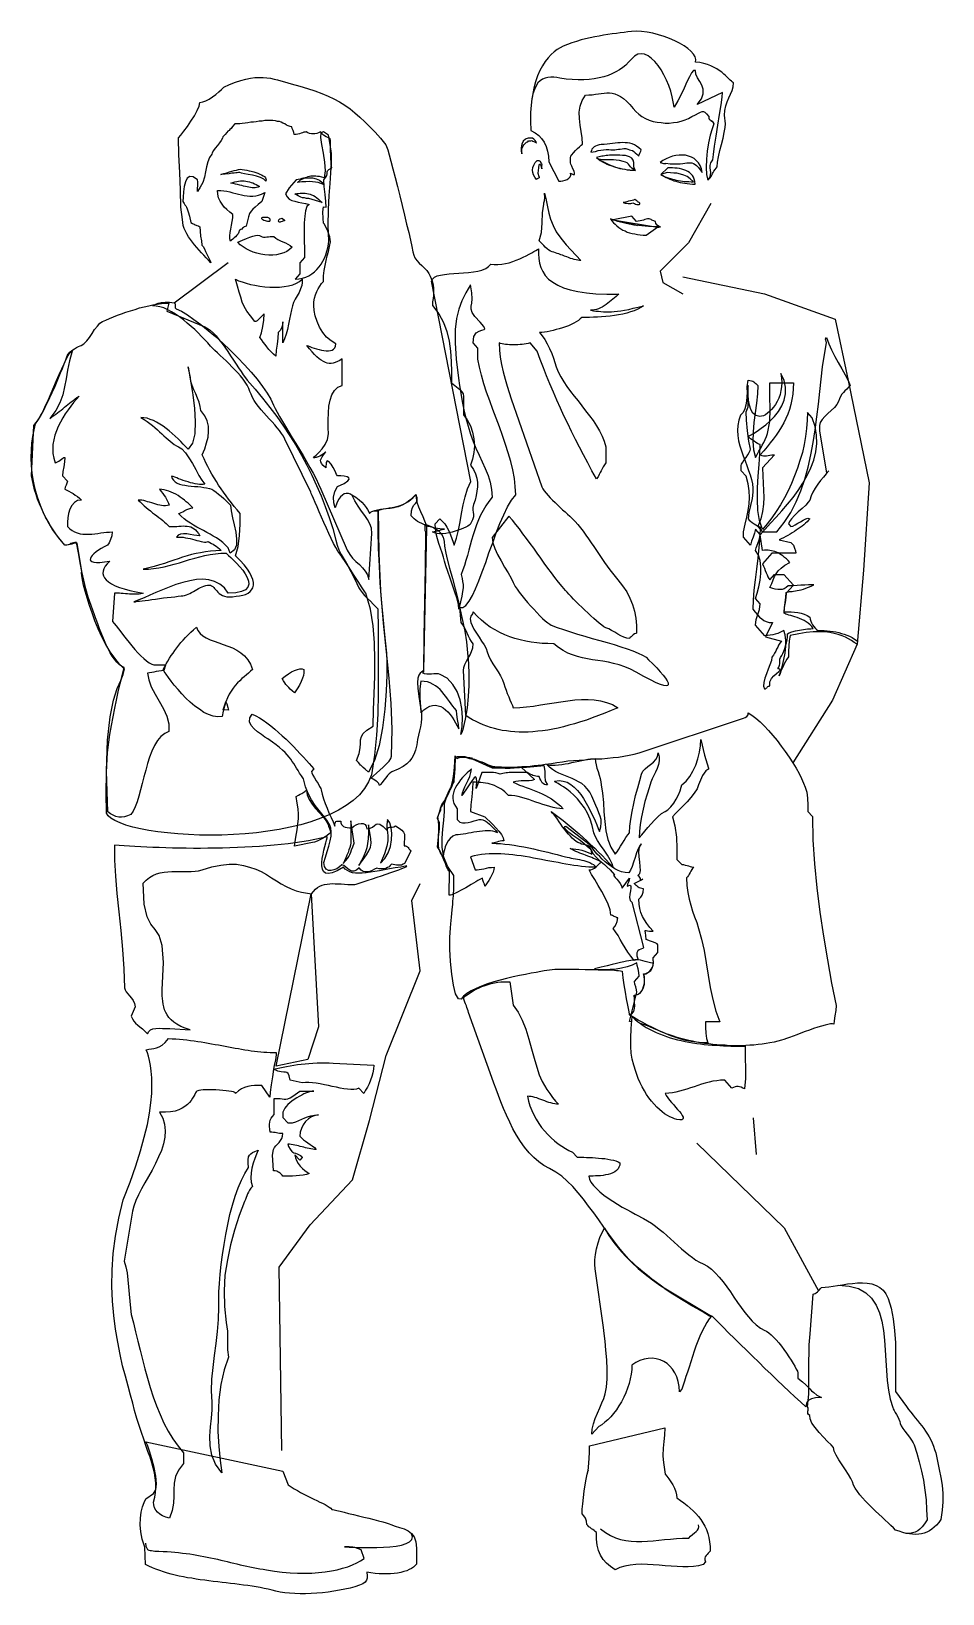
# Model space of a CAD drawing. Extents: x 136.04 to 137.08, y 53.79 to 55.57.
import ezdxf

# ---------------------------------------------------------------- set-up
doc = ezdxf.new("R2010")
doc.units = 0
doc.layers.get('0').update_dxf_attribs({"linetype": 'CONTINUOUS'})

msp = doc.modelspace()

# ---------------------------------------------------------------- linework, layer by layer
for p, q in [((136.8142, 55.3756), (136.7884, 55.3304)), ((136.7884, 55.3304), (136.7561, 55.2982)), ((136.2008, 55.2621), (136.2624, 55.3079)), ((136.7561, 55.2982), (136.7594, 55.2853)), ((136.7594, 55.2853), (136.782, 55.2724)), ((136.782, 55.2917), (136.8755, 55.2724)), ((136.8755, 55.2724), (136.9562, 55.2434)), ((136.9562, 55.2434), (136.9709, 55.1733)), ((136.9709, 55.1733), (136.9949, 55.0563)), ((136.9949, 55.0563), (136.9885, 54.9563)), ((136.9885, 54.9563), (136.9813, 54.8719)), ((136.9813, 54.8719), (136.953, 54.8079)), ((136.953, 54.8079), (136.9077, 54.7362)), ((136.8626, 54.3306), (136.8659, 54.2886))]:
    msp.add_line(p, q)
at = {"linetype": 'CONTINUOUS'}
for points in [[(136.8108, 55.402), (136.8132, 55.405), (136.8147, 55.4071), (136.8155, 55.4086), (136.8161, 55.4098), (136.8166, 55.4109), (136.8174, 55.4124), (136.8189, 55.4145), (136.8214, 55.4173), (136.8217, 55.4226), (136.8229, 55.4289), (136.8244, 55.4359), (136.8263, 55.4431), (136.828, 55.4503), (136.8295, 55.4567), (136.8306, 55.4624), (136.831, 55.4666), (136.8297, 55.4764), (136.8301, 55.4819), (136.8312, 55.487), (136.8329, 55.4917), (136.8348, 55.4961), (136.8367, 55.5004), (136.8384, 55.5046), (136.8395, 55.509), (136.8399, 55.5133), (136.8388, 55.5141), (136.8376, 55.5152), (136.8363, 55.5165), (136.8348, 55.5181), (136.8329, 55.5198), (136.831, 55.5217), (136.8289, 55.5235), (136.8265, 55.5256), (136.8238, 55.5275), (136.821, 55.5294), (136.8178, 55.5311), (136.8142, 55.5328), (136.8104, 55.5343), (136.8062, 55.5357), (136.8015, 55.5366), (136.7966, 55.5372), (136.7969, 55.54), (136.7962, 55.5432), (136.7943, 55.5463), (136.7914, 55.5495), (136.7878, 55.5527), (136.7835, 55.5557), (136.7784, 55.5588), (136.7729, 55.5614), (136.7668, 55.5641), (136.7606, 55.5663), (136.7542, 55.5684), (136.7477, 55.5701), (136.7413, 55.5712), (136.735, 55.572), (136.729, 55.5724), (136.7233, 55.572), (136.7193, 55.5716), (136.715, 55.5711), (136.7106, 55.5705), (136.7061, 55.5699), (136.7013, 55.5694), (136.6964, 55.5686), (136.6915, 55.5678), (136.6864, 55.5669), (136.6813, 55.566), (136.676, 55.5648), (136.6709, 55.5637), (136.6657, 55.5624), (136.6604, 55.5608), (136.6553, 55.5591), (136.6502, 55.5572), (136.6453, 55.5553), (136.6419, 55.5536), (136.6383, 55.5516), (136.6349, 55.5489), (136.6315, 55.5459), (136.6281, 55.5421), (136.6247, 55.5379), (136.6216, 55.533), (136.6188, 55.5275), (136.6161, 55.5215), (136.6137, 55.5146), (136.6118, 55.5073), (136.6101, 55.4991), (136.6097, 55.4961), (136.6097, 55.4959)], [(136.6402, 55.4009), (136.6425, 55.4011), (136.6449, 55.4014), (136.6474, 55.4022), (136.6498, 55.4031), (136.6519, 55.4045), (136.6534, 55.406), (136.654, 55.4079), (136.6536, 55.41), (136.6568, 55.4086), (136.6582, 55.4088), (136.6584, 55.4103), (136.6578, 55.4126), (136.6565, 55.4153), (136.6551, 55.4181), (136.654, 55.4204), (136.6536, 55.4221), (136.6536, 55.4281), (136.6542, 55.4295), (136.6553, 55.4313), (136.6572, 55.4334), (136.6595, 55.4359), (136.6618, 55.4382), (136.664, 55.4402), (136.6659, 55.4421), (136.6673, 55.4435), (136.6669, 55.4505), (136.6659, 55.4577), (136.6648, 55.465), (136.664, 55.4726), (136.6637, 55.4798), (136.6646, 55.4868), (136.6669, 55.4934), (136.6709, 55.4995), (136.6748, 55.4997), (136.6786, 55.4999), (136.6822, 55.5004), (136.6856, 55.5008), (136.6888, 55.5014), (136.6921, 55.5018), (136.6951, 55.502), (136.6983, 55.502), (136.7013, 55.5016), (136.7044, 55.5008), (136.7076, 55.4995), (136.7108, 55.4978), (136.7142, 55.4955), (136.7176, 55.4925), (136.7214, 55.4885), (136.7252, 55.484), (136.7282, 55.4806), (136.7316, 55.4775), (136.7354, 55.4749), (136.7394, 55.4726), (136.7437, 55.4709), (136.7481, 55.4694), (136.7526, 55.4685), (136.7574, 55.4679), (136.7619, 55.4675), (136.7666, 55.4675), (136.7714, 55.4679), (136.7759, 55.4686), (136.7803, 55.4698), (136.7846, 55.4711), (136.7886, 55.4728), (136.7924, 55.4749), (136.7967, 55.477), (136.8, 55.4787), (136.8022, 55.48), (136.8041, 55.4808), (136.8056, 55.4806), (136.8072, 55.4798), (136.8091, 55.4779), (136.8117, 55.4751), (136.8119, 55.4732), (136.8123, 55.472), (136.8128, 55.4713), (136.8136, 55.4709), (136.8145, 55.4704), (136.8155, 55.4696), (136.8164, 55.4685), (136.8176, 55.4666), (136.8155, 55.4609), (136.8134, 55.4535), (136.8115, 55.4448), (136.81, 55.4355), (136.8091, 55.4261), (136.8087, 55.4168), (136.8092, 55.4086), (136.8108, 55.402), (136.813, 55.4052), (136.8138, 55.4083), (136.814, 55.4111), (136.8136, 55.4137), (136.8132, 55.4164), (136.8132, 55.419), (136.8142, 55.4221), (136.8164, 55.4253), (136.817, 55.4317), (136.8181, 55.4412), (136.82, 55.4526), (136.8221, 55.4649), (136.824, 55.4772), (136.8259, 55.4881), (136.827, 55.4969), (136.8276, 55.5023), (136.7986, 55.4887), (136.8034, 55.4953), (136.8053, 55.501), (136.8053, 55.5061), (136.8037, 55.5109), (136.8015, 55.515), (136.799, 55.5192), (136.7971, 55.5234), (136.7964, 55.5277), (136.7943, 55.5275), (136.792, 55.5249), (136.7896, 55.5203), (136.7867, 55.5145), (136.7837, 55.5075), (136.7801, 55.5001), (136.7763, 55.4927), (136.772, 55.4857), (136.7712, 55.4916), (136.7699, 55.4976), (136.7682, 55.5039), (136.7661, 55.5103), (136.7634, 55.5163), (136.7604, 55.5224), (136.7574, 55.5281), (136.7538, 55.5332), (136.7502, 55.5377), (136.7464, 55.5413), (136.7424, 55.5442), (136.7384, 55.5461), (136.7345, 55.5466), (136.7305, 55.5461), (136.7267, 55.5438), (136.7229, 55.5402), (136.7201, 55.537), (136.7169, 55.5338), (136.7135, 55.5309), (136.7097, 55.5283), (136.7055, 55.526), (136.7011, 55.5237), (136.6966, 55.5218), (136.6917, 55.5203), (136.6864, 55.519), (136.6807, 55.5179), (136.675, 55.5173), (136.6688, 55.5169), (136.6623, 55.5167), (136.6557, 55.5171), (136.6487, 55.5177), (136.6415, 55.5188), (136.6379, 55.5194), (136.6345, 55.5198), (136.6311, 55.5198), (136.6279, 55.5196), (136.6247, 55.5188), (136.6216, 55.5177), (136.619, 55.5158), (136.6165, 55.5133), (136.6143, 55.5101), (136.6124, 55.5059), (136.6107, 55.501), (136.6095, 55.495), (136.6086, 55.4878), (136.608, 55.4794), (136.608, 55.4698), (136.6084, 55.4588), (136.6131, 55.4563), (136.6173, 55.4533), (136.6207, 55.4497), (136.6237, 55.4455), (136.626, 55.4408), (136.6275, 55.4355), (136.6285, 55.4297), (136.6288, 55.423), (136.6402, 55.4009)], [(136.4041, 55.0419), (136.402, 55.0431), (136.3998, 55.044), (136.3973, 55.0442), (136.395, 55.0436), (136.393, 55.0423), (136.3907, 55.0401), (136.3886, 55.037), (136.3865, 55.0329), (136.3846, 55.0276), (136.3831, 55.0332), (136.3829, 55.0399), (136.3842, 55.0465), (136.3875, 55.052), (136.3949, 55.0556), (136.399, 55.0584), (136.4007, 55.0605), (136.4003, 55.062), (136.3983, 55.0631), (136.395, 55.0637), (136.3913, 55.0641), (136.3875, 55.0641), (136.3863, 55.0658), (136.3846, 55.0694), (136.3824, 55.0736), (136.3801, 55.0777), (136.3776, 55.0806), (136.3757, 55.0815), (136.3744, 55.0794), (136.3738, 55.0734), (136.371, 55.0762), (136.3691, 55.0785), (136.3682, 55.0804), (136.368, 55.0821), (136.3685, 55.0838), (136.3697, 55.0859), (136.3714, 55.0883), (136.3738, 55.0915), (136.3727, 55.0904), (136.371, 55.0891), (136.3691, 55.0879), (136.3672, 55.0868), (136.3651, 55.086), (136.363, 55.0853), (136.3613, 55.0849), (136.3598, 55.0849), (136.3608, 55.0859), (136.363, 55.0879), (136.3663, 55.0912), (136.3699, 55.0951), (136.3733, 55.1001), (136.3759, 55.1057), (136.3771, 55.1122), (136.3765, 55.119), (136.3765, 55.1279), (136.3769, 55.1362), (136.3776, 55.1438), (136.3789, 55.1508), (136.381, 55.1569), (136.3839, 55.1616), (136.3878, 55.1654), (136.3928, 55.1676), (136.3928, 55.1979), (136.3899, 55.1962), (136.3873, 55.1949), (136.3848, 55.1938), (136.3825, 55.193), (136.3801, 55.1928), (136.3778, 55.1928), (136.3757, 55.193), (136.3735, 55.1938), (136.3712, 55.1949), (136.3687, 55.1964), (136.3665, 55.1981), (136.3638, 55.2004), (136.3612, 55.203), (136.3583, 55.2061), (136.3553, 55.2095), (136.3521, 55.2133), (136.3538, 55.2127), (136.3558, 55.2119), (136.3581, 55.211), (136.3608, 55.21), (136.3634, 55.2093), (136.3663, 55.2085), (136.3689, 55.2078), (136.3718, 55.2074), (136.3744, 55.207), (136.3771, 55.207), (136.3793, 55.2074), (136.3814, 55.208), (136.3829, 55.2091), (136.3842, 55.2106), (136.385, 55.2125), (136.3854, 55.2152), (136.3799, 55.2184), (136.3748, 55.2229), (136.3704, 55.2282), (136.3668, 55.2343), (136.364, 55.2405), (136.3617, 55.247), (136.3606, 55.2532), (136.3602, 55.2589), (136.3604, 55.2632), (136.3612, 55.2674), (136.3623, 55.2712), (136.3636, 55.2748), (136.3653, 55.278), (136.3672, 55.281), (136.3691, 55.2839), (136.3712, 55.2863), (136.3714, 55.293), (136.3721, 55.299), (136.3731, 55.3047), (136.3742, 55.3102), (136.3755, 55.3155), (136.3769, 55.3208), (136.3782, 55.3263), (136.3793, 55.3318), (136.3791, 55.3344), (136.3784, 55.3373), (136.3774, 55.3405), (136.3763, 55.3437), (136.375, 55.3467), (136.3736, 55.3494), (136.3723, 55.3517), (136.3712, 55.3532), (136.3708, 55.3583), (136.3706, 55.3658), (136.3714, 55.3717), (136.3742, 55.3715), (136.3738, 55.3778), (136.3731, 55.3859), (136.3721, 55.3948), (136.3718, 55.4026), (136.374, 55.4056), (136.3752, 55.4077), (136.3754, 55.4094), (136.3754, 55.4107), (136.3754, 55.4117), (136.3759, 55.413), (136.3774, 55.4145), (136.3807, 55.4164), (136.3801, 55.4206), (136.3797, 55.4291), (136.3793, 55.4368), (136.3793, 55.4389), (136.3795, 55.4444), (136.3793, 55.4476), (136.3788, 55.4493), (136.3778, 55.4503), (136.3763, 55.4508), (136.3742, 55.4518), (136.3714, 55.4537), (136.3678, 55.4573), (136.3657, 55.4563), (136.3636, 55.4556), (136.3615, 55.4552), (136.3596, 55.455), (136.3576, 55.4552), (136.3555, 55.4556), (136.3536, 55.4563), (136.3515, 55.4573), (136.3504, 55.4571), (136.349, 55.4569), (136.3475, 55.4563), (136.3458, 55.4558), (136.3439, 55.4552), (136.342, 55.4548), (136.34, 55.4544), (136.3379, 55.4543), (136.3375, 55.4565), (136.3365, 55.4588), (136.3356, 55.4611), (136.3352, 55.4633), (136.3331, 55.4635), (136.3311, 55.4643), (136.3292, 55.4652), (136.3271, 55.4664), (136.325, 55.4675), (136.3231, 55.4685), (136.321, 55.4692), (136.3189, 55.4694), (136.3163, 55.47), (136.3135, 55.4702), (136.3106, 55.4704), (136.3076, 55.4704), (136.3044, 55.4702), (136.3011, 55.4698), (136.2979, 55.4696), (136.2945, 55.469), (136.2913, 55.4686), (136.2881, 55.4683), (136.2847, 55.4677), (136.2816, 55.4673), (136.2784, 55.4669), (136.2756, 55.4666), (136.2727, 55.4664), (136.2701, 55.4664), (136.2674, 55.4635), (136.2657, 55.4614), (136.2642, 55.4601), (136.2633, 55.459), (136.2621, 55.458), (136.2608, 55.4565), (136.2589, 55.4544), (136.2563, 55.4516), (136.2557, 55.4501), (136.2544, 55.4476), (136.2523, 55.445), (136.25, 55.4418), (136.2476, 55.4387), (136.2455, 55.4359), (136.2442, 55.4336), (136.2436, 55.4319), (136.2411, 55.4279), (136.2392, 55.423), (136.2377, 55.4175), (136.2364, 55.4117), (136.2351, 55.4056), (136.2332, 55.3997), (136.2305, 55.3941), (136.2271, 55.3891), (136.2273, 55.3922), (136.2275, 55.3963), (136.2275, 55.4001), (136.2273, 55.4024), (136.2224, 55.406), (136.2184, 55.4064), (136.2156, 55.4043), (136.2135, 55.4001), (136.212, 55.3948), (136.2112, 55.3889), (136.2108, 55.3829), (136.2107, 55.3778), (136.212, 55.3755), (136.2129, 55.374), (136.2139, 55.3729), (136.2146, 55.3715), (136.2156, 55.3694), (136.2167, 55.366), (136.218, 55.3611), (136.2197, 55.3537), (136.2216, 55.3526), (136.2233, 55.3518), (136.2247, 55.3513), (136.2258, 55.3509), (136.2267, 55.3505), (136.2279, 55.3501), (136.2288, 55.3496), (136.23, 55.349), (136.2302, 55.3439), (136.2309, 55.3382), (136.2317, 55.3327), (136.2324, 55.328), (136.2336, 55.3263), (136.2351, 55.3238), (136.2366, 55.3208), (136.2381, 55.3176), (136.2396, 55.3145), (136.2409, 55.3115), (136.2421, 55.3092), (136.2426, 55.3077), (136.24, 55.3106), (136.2373, 55.3134), (136.2347, 55.3164), (136.2319, 55.3193), (136.2292, 55.3223), (136.2266, 55.3251), (136.2239, 55.3282), (136.2214, 55.3314), (136.2192, 55.3344), (136.2169, 55.3375), (136.215, 55.3407), (136.2135, 55.3439), (136.2122, 55.3471), (136.211, 55.3505), (136.2105, 55.3537), (136.2103, 55.3571), (136.2084, 55.3715), (136.208, 55.3906), (136.2071, 55.4111), (136.2059, 55.4313), (136.2055, 55.4505), (136.2082, 55.4537), (136.2116, 55.458), (136.2158, 55.4635), (136.2197, 55.4696), (136.2237, 55.4756), (136.2269, 55.4817), (136.2292, 55.4868), (136.23, 55.491), (136.2332, 55.4916), (136.237, 55.4929), (136.2408, 55.4948), (136.2445, 55.4974), (136.2483, 55.5001), (136.2517, 55.5031), (136.2548, 55.5059), (136.2572, 55.5084), (136.264, 55.5116), (136.2707, 55.5143), (136.2767, 55.5162), (136.2824, 55.5177), (136.2877, 55.5188), (136.2928, 55.5194), (136.2977, 55.5196), (136.3023, 55.5196), (136.3066, 55.5192), (136.3108, 55.5186), (136.315, 55.5177), (136.3189, 55.5167), (136.3227, 55.5158), (136.3267, 55.5146), (136.3305, 55.5135), (136.3345, 55.5124), (136.3443, 55.5097), (136.3532, 55.5069), (136.3615, 55.5042), (136.3693, 55.5012), (136.3765, 55.4982), (136.3833, 55.495), (136.3897, 55.4916), (136.3958, 55.4878), (136.4017, 55.4836), (136.4073, 55.4792), (136.413, 55.4743), (136.4187, 55.469), (136.4244, 55.4633), (136.4303, 55.4569), (136.4363, 55.4501), (136.4427, 55.4425), (136.4435, 55.4408), (136.4448, 55.4368), (136.4463, 55.4312), (136.4484, 55.4238), (136.4507, 55.4151), (136.4532, 55.4054), (136.4558, 55.395), (136.4585, 55.3842), (136.4611, 55.3732), (136.4638, 55.3623), (136.4662, 55.3518), (136.4687, 55.3422), (136.4706, 55.3337), (136.4723, 55.3263), (136.4736, 55.3204), (136.4744, 55.3166), (136.4759, 55.3134), (136.478, 55.3104), (136.4808, 55.3074), (136.4838, 55.3045), (136.4867, 55.3017), (136.4895, 55.2988), (136.4918, 55.2956), (136.4933, 55.2924), (136.4954, 55.2871), (136.4965, 55.2826), (136.4971, 55.2784), (136.4971, 55.2746), (136.4969, 55.2708), (136.4965, 55.267), (136.4961, 55.2632), (136.4959, 55.2589), (136.5031, 55.2494), (136.5084, 55.2396), (136.5124, 55.2292), (136.5151, 55.2182), (136.5166, 55.2068), (136.5173, 55.1951), (136.5177, 55.1832), (136.5177, 55.1707), (136.5232, 55.1661), (136.527, 55.1629), (136.5294, 55.1604), (136.531, 55.1578), (136.5315, 55.1548), (136.5315, 55.1502), (136.5313, 55.1436), (136.5312, 55.1341), (136.5357, 55.1281), (136.5393, 55.1213), (136.5418, 55.1141), (136.5433, 55.1065), (136.5438, 55.0987), (136.5433, 55.091), (136.5418, 55.0834), (136.5393, 55.0764), (136.5427, 55.0715), (136.5452, 55.0666), (136.5467, 55.0616), (136.5472, 55.0567), (136.5472, 55.0518), (136.5467, 55.0467), (136.5457, 55.0417), (136.5446, 55.0366), (136.5427, 55.0315), (136.5421, 55.0279), (136.5421, 55.0249), (136.5425, 55.0226), (136.5429, 55.0202), (136.5427, 55.0175), (136.5416, 55.0139), (136.5393, 55.0092), (136.5389, 55.0086), (136.538, 55.0079), (136.5363, 55.0067), (136.5342, 55.0056), (136.5315, 55.0045), (136.5285, 55.0031), (136.5253, 55.002), (136.5219, 55.0009), (136.5183, 54.9997), (136.5147, 54.999), (136.5111, 54.9984), (136.5075, 54.998), (136.5041, 54.998), (136.5011, 54.9982), (136.4982, 54.999), (136.4959, 55.0003), (136.498, 55.0005), (136.4999, 55.0009), (136.5018, 55.0012), (136.5037, 55.0018), (136.5054, 55.0024), (136.5069, 55.0029), (136.5084, 55.0031), (136.5096, 55.0033), (136.5069, 55.0033), (136.5043, 55.0035), (136.5016, 55.0039), (136.499, 55.0045), (136.4963, 55.005), (136.4937, 55.0058), (136.491, 55.0065), (136.4886, 55.0075), (136.4859, 55.0086), (136.4836, 55.0098), (136.4812, 55.0109), (136.4789, 55.0122), (136.4768, 55.0137), (136.4749, 55.0152), (136.4732, 55.0168), (136.4715, 55.0185), (136.4719, 55.0241), (136.473, 55.0279), (136.4747, 55.0306), (136.4763, 55.0325), (136.4776, 55.0342), (136.4783, 55.0361), (136.4783, 55.0389), (136.477, 55.0429), (136.4734, 55.0393), (136.47, 55.0363), (136.4666, 55.0338), (136.4632, 55.0319), (136.4598, 55.0304), (136.4564, 55.0293), (136.4532, 55.0283), (136.4498, 55.0277), (136.4465, 55.0272), (136.4431, 55.0266), (136.4399, 55.0262), (136.4365, 55.0257), (136.4331, 55.0251), (136.4297, 55.0241), (136.4297, 55.0241), (136.4297, 55.0241)], [(136.3719, 55.4047), (136.3693, 55.4056), (136.3668, 55.4062), (136.3646, 55.4065), (136.3625, 55.4069), (136.3606, 55.4069), (136.3587, 55.4069), (136.357, 55.4067), (136.3553, 55.4064), (136.3536, 55.406), (136.3519, 55.4054), (136.3502, 55.405), (136.3485, 55.4045), (136.3466, 55.4039), (136.3447, 55.4033), (136.3424, 55.4028), (136.3401, 55.4024), (136.332, 55.3933), (136.328, 55.3865), (136.3297, 55.3831), (136.3322, 55.3806), (136.3352, 55.3791), (136.3386, 55.378), (136.3424, 55.377), (136.3464, 55.3763), (136.3507, 55.3755), (136.3551, 55.3744), (136.3524, 55.3719), (136.3507, 55.3672), (136.3498, 55.3609), (136.3492, 55.3535), (136.3492, 55.3456), (136.3492, 55.338), (136.3494, 55.3312), (136.3496, 55.3257), (136.3496, 55.3136), (136.3443, 55.3075), (136.3443, 55.2952), (136.3388, 55.2892), (136.3432, 55.2894), (136.3473, 55.2901), (136.3513, 55.2914), (136.3547, 55.293), (136.3581, 55.295), (136.3612, 55.2973), (136.3638, 55.3), (136.3665, 55.303), (136.3685, 55.3062), (136.3706, 55.3096), (136.3723, 55.3132), (136.3738, 55.317), (136.3752, 55.321), (136.3761, 55.325), (136.3771, 55.3289), (136.3776, 55.3329), (136.3767, 55.3501), (136.3771, 55.3687), (136.3778, 55.3846), (136.3788, 55.3984), (136.3797, 55.4107), (136.3803, 55.4221), (136.3803, 55.4327), (136.3791, 55.4429), (136.3771, 55.4537), (136.3712, 55.4575), (136.3683, 55.4562), (136.368, 55.4508), (136.3691, 55.4429), (136.3708, 55.4331), (136.3725, 55.4226), (136.3731, 55.4128), (136.3719, 55.4047)], [(136.8132, 55.4711), (136.8142, 55.4704), (136.8153, 55.4696), (136.8157, 55.4694), (136.8157, 55.4694)], [(136.6148, 55.4446), (136.6143, 55.4459), (136.6131, 55.4476), (136.6118, 55.4491), (136.6103, 55.4501), (136.6093, 55.4503), (136.6084, 55.4503), (136.6072, 55.4503), (136.6063, 55.4503), (136.6052, 55.4501), (136.6042, 55.4497), (136.6031, 55.4495), (136.6021, 55.4491), (136.5997, 55.4469), (136.598, 55.4433), (136.5972, 55.4391), (136.5972, 55.4355), (136.5974, 55.4348), (136.5978, 55.434), (136.598, 55.4331), (136.5982, 55.4323), (136.5982, 55.4374), (136.5985, 55.4387), (136.5991, 55.4401), (136.5997, 55.4414), (136.6004, 55.4425), (136.6014, 55.4437), (136.6023, 55.4446), (136.6035, 55.4455), (136.6048, 55.4461), (136.6057, 55.4471), (136.6065, 55.4471), (136.6074, 55.4471), (136.6084, 55.4473), (136.6093, 55.4476), (136.6107, 55.4467), (136.6124, 55.4459), (136.6141, 55.4452), (136.6148, 55.4446)], [(136.7316, 55.4297), (136.732, 55.431), (136.7331, 55.4332), (136.7341, 55.4353), (136.7345, 55.4368), (136.7318, 55.4391), (136.7293, 55.441), (136.7267, 55.4425), (136.7242, 55.4437), (136.7216, 55.4444), (136.7189, 55.4448), (136.7161, 55.445), (136.7135, 55.4452), (136.7106, 55.445), (136.7078, 55.4448), (136.7047, 55.4444), (136.7017, 55.444), (136.6987, 55.4437), (136.6955, 55.4435), (136.6921, 55.4431), (136.6886, 55.4431), (136.6864, 55.4425), (136.6843, 55.4418), (136.6824, 55.441), (136.6807, 55.4402), (136.6794, 55.4391), (136.6782, 55.4376), (136.6775, 55.4361), (136.6771, 55.434), (136.6796, 55.4346), (136.6824, 55.4351), (136.6854, 55.4359), (136.6885, 55.4365), (136.6915, 55.4368), (136.6945, 55.4372), (136.6974, 55.4372), (136.6998, 55.4368), (136.7021, 55.4368), (136.7042, 55.437), (136.7063, 55.4372), (136.7085, 55.4376), (136.7106, 55.4378), (136.7127, 55.438), (136.7148, 55.4382), (136.717, 55.4382), (136.7191, 55.4376), (136.721, 55.437), (136.7227, 55.4365), (136.7244, 55.4359), (136.7259, 55.4349), (136.7277, 55.4336), (136.7295, 55.4319), (136.7316, 55.4297)], [(136.6209, 55.4153), (136.6207, 55.4173), (136.6203, 55.4185), (136.6199, 55.4192), (136.619, 55.4202), (136.6186, 55.4202), (136.6182, 55.42), (136.6179, 55.4198), (136.6175, 55.4198), (136.6171, 55.4164), (136.6167, 55.4132), (136.6165, 55.41), (136.6175, 55.4065), (136.6175, 55.4062), (136.6177, 55.4058), (136.6179, 55.4054), (136.6179, 55.405), (136.6171, 55.4045), (136.6163, 55.4041), (136.6156, 55.4037), (136.6148, 55.4031), (136.6129, 55.4056), (136.6114, 55.4083), (136.6107, 55.4109), (136.6103, 55.4137), (136.6107, 55.4166), (136.6116, 55.4194), (136.6133, 55.4223), (136.6154, 55.4247), (136.6165, 55.4247), (136.6173, 55.4245), (136.6182, 55.4242), (136.619, 55.4238), (136.6192, 55.4228), (136.6197, 55.4219), (136.6205, 55.4209), (136.6209, 55.4202), (136.6209, 55.4194), (136.6207, 55.4185), (136.6207, 55.4171), (136.6209, 55.4153)], [(136.728, 55.4134), (136.7267, 55.4151), (136.7261, 55.4173), (136.7261, 55.4198), (136.7259, 55.4225), (136.7254, 55.4249), (136.7239, 55.4272), (136.721, 55.4289), (136.7165, 55.4302), (136.7133, 55.4304), (136.7102, 55.4306), (136.7076, 55.4308), (136.7049, 55.4308), (136.7025, 55.4308), (136.7004, 55.4308), (136.6983, 55.4306), (136.6964, 55.4304), (136.6945, 55.4302), (136.6928, 55.43), (136.6911, 55.4297), (136.6896, 55.4295), (136.6881, 55.4291), (136.6866, 55.4287), (136.6851, 55.4283), (136.6835, 55.4279), (136.6856, 55.4262), (136.6877, 55.4247), (136.6902, 55.4232), (136.6926, 55.4219), (136.6953, 55.4206), (136.6981, 55.4194), (136.701, 55.4185), (136.7038, 55.4175), (136.7068, 55.4166), (136.7099, 55.4158), (136.7129, 55.4153), (136.7159, 55.4147), (136.7189, 55.4141), (136.722, 55.4137), (136.725, 55.4136), (136.728, 55.4134)], [(136.7273, 55.4136), (136.7252, 55.4147), (136.7237, 55.416), (136.7223, 55.4175), (136.7212, 55.419), (136.7201, 55.4206), (136.7186, 55.4219), (136.7165, 55.4228), (136.7138, 55.4234), (136.7095, 55.4245), (136.7059, 55.4251), (136.7027, 55.4253), (136.6996, 55.4253), (136.6968, 55.4253), (136.6938, 55.4253), (136.6902, 55.4255), (136.6862, 55.4261), (136.6883, 55.4247), (136.6905, 55.4234), (136.6928, 55.4223), (136.6951, 55.4211), (136.6975, 55.42), (136.7, 55.419), (136.7025, 55.4181), (136.7051, 55.4171), (136.7076, 55.4164), (136.7102, 55.4156), (136.7131, 55.4151), (136.7157, 55.4147), (136.7186, 55.4141), (136.7214, 55.4139), (136.7244, 55.4137), (136.7273, 55.4136)], [(136.7627, 55.4215), (136.7676, 55.4209), (136.772, 55.4207), (136.7757, 55.4207), (136.7791, 55.4209), (136.782, 55.4213), (136.7844, 55.4217), (136.7867, 55.4219), (136.7888, 55.4221), (136.7907, 55.4221), (136.7924, 55.4219), (136.7941, 55.4213), (136.796, 55.4202), (136.7977, 55.4189), (136.7998, 55.4168), (136.8019, 55.4141), (136.8043, 55.4109), (136.8034, 55.4151), (136.8019, 55.4189), (136.8, 55.4219), (136.7975, 55.4245), (136.7949, 55.4268), (136.7918, 55.4285), (136.7886, 55.4297), (136.785, 55.4306), (136.7814, 55.4308), (136.7778, 55.4308), (136.774, 55.4302), (136.7702, 55.4295), (136.7665, 55.4281), (136.7629, 55.4266), (136.7593, 55.4245), (136.756, 55.4223), (136.7568, 55.4223), (136.7576, 55.4219), (136.7587, 55.4217), (136.7598, 55.4213), (136.761, 55.4211), (136.7619, 55.4211), (136.7625, 55.4211), (136.7627, 55.4215)], [(136.2762, 55.4149), (136.2784, 55.4145), (136.2809, 55.4141), (136.2835, 55.4136), (136.2862, 55.413), (136.2888, 55.4124), (136.2915, 55.4117), (136.2939, 55.4109), (136.2964, 55.4101), (136.2987, 55.4092), (136.3006, 55.4083), (136.3025, 55.4073), (136.3038, 55.4062), (136.3049, 55.405), (136.3055, 55.4037), (136.3059, 55.4024), (136.3055, 55.4011), (136.3032, 55.4035), (136.2994, 55.4054), (136.2949, 55.4069), (136.29, 55.4079), (136.2852, 55.4086), (136.2809, 55.4094), (136.2775, 55.4101), (136.2756, 55.4111), (136.2743, 55.4109), (136.2727, 55.4107), (136.2712, 55.4105), (136.2692, 55.4103), (136.2667, 55.41), (136.2633, 55.4096), (136.2591, 55.4092), (136.2538, 55.4088), (136.2574, 55.4098), (136.2608, 55.4107), (136.2638, 55.4117), (136.2667, 55.4124), (136.2693, 55.4132), (136.2718, 55.4137), (136.2741, 55.4143), (136.2762, 55.4149)], [(136.2654, 55.3986), (136.2676, 55.3995), (136.2699, 55.4003), (136.2722, 55.4007), (136.2743, 55.4011), (136.2765, 55.4014), (136.2784, 55.4014), (136.2805, 55.4014), (136.2826, 55.4011), (136.2845, 55.4007), (136.2866, 55.4003), (136.2885, 55.3997), (136.2904, 55.399), (136.2924, 55.398), (136.2943, 55.3971), (136.2962, 55.3961), (136.2983, 55.395), (136.2966, 55.3942), (136.2949, 55.3939), (136.2932, 55.3935), (136.2915, 55.3933), (136.2896, 55.3935), (136.2879, 55.3937), (136.286, 55.3941), (136.2841, 55.3944), (136.282, 55.3948), (136.2799, 55.3954), (136.2779, 55.396), (136.2756, 55.3965), (136.2731, 55.3971), (136.2707, 55.3977), (136.268, 55.3982), (136.2654, 55.3986)], [(136.3415, 55.3995), (136.3451, 55.4026), (136.3494, 55.4043), (136.3542, 55.405), (136.3587, 55.4047), (136.363, 55.4037), (136.3668, 55.402), (136.3697, 55.3997), (136.3712, 55.3973), (136.3682, 55.3984), (136.3651, 55.3994), (136.3621, 55.3999), (136.3587, 55.4003), (136.3551, 55.4005), (136.3511, 55.4003), (136.3466, 55.4001), (136.3415, 55.3995)], [(136.7962, 55.3977), (136.7958, 55.4007), (136.795, 55.4033), (136.7941, 55.4056), (136.793, 55.4077), (136.7914, 55.4094), (136.7896, 55.4109), (136.7877, 55.4122), (136.7856, 55.4134), (136.7833, 55.4141), (136.7808, 55.4149), (136.7784, 55.4155), (136.7757, 55.4158), (136.7731, 55.416), (136.7704, 55.4162), (136.7676, 55.4164), (136.7649, 55.4164), (136.757, 55.4086), (136.7589, 55.4075), (136.761, 55.4064), (136.763, 55.4052), (136.7651, 55.4043), (136.7672, 55.4033), (136.7695, 55.4024), (136.7718, 55.4016), (136.774, 55.4009), (136.7765, 55.4001), (136.779, 55.3995), (136.7816, 55.399), (136.7843, 55.3986), (136.7871, 55.3982), (136.7901, 55.3978), (136.793, 55.3977), (136.7962, 55.3977)], [(136.7941, 55.4003), (136.7905, 55.4037), (136.7869, 55.4062), (136.7831, 55.4079), (136.7793, 55.4092), (136.7754, 55.41), (136.7716, 55.4103), (136.7678, 55.4107), (136.7642, 55.4109), (136.757, 55.4086), (136.7591, 55.4075), (136.7612, 55.4065), (136.7632, 55.4056), (136.7655, 55.4048), (136.7678, 55.4041), (136.7701, 55.4033), (136.7723, 55.4028), (136.7746, 55.4022), (136.7769, 55.4018), (136.7793, 55.4013), (136.7816, 55.4011), (136.7841, 55.4007), (136.7865, 55.4005), (136.789, 55.4005), (136.7916, 55.4003), (136.7941, 55.4003)], [(136.25, 55.3905), (136.2538, 55.3905), (136.2574, 55.3901), (136.2608, 55.3895), (136.2642, 55.3888), (136.2676, 55.3878), (136.271, 55.3871), (136.2743, 55.3861), (136.2775, 55.3854), (136.2807, 55.3846), (136.2841, 55.3842), (136.2873, 55.3838), (136.2905, 55.3838), (136.2939, 55.3842), (136.2972, 55.385), (136.3006, 55.3863), (136.3042, 55.388), (136.3008, 55.3778), (136.2966, 55.3742), (136.2932, 55.3713), (136.2905, 55.3691), (136.2886, 55.3666), (136.2869, 55.364), (136.2856, 55.3604), (136.2843, 55.3558), (136.2828, 55.3496), (136.2818, 55.3494), (136.2807, 55.3488), (136.2798, 55.3481), (136.2788, 55.3473), (136.2779, 55.3463), (136.2769, 55.3456), (136.2758, 55.345), (136.2748, 55.3448), (136.2744, 55.3428), (136.2737, 55.3409), (136.2724, 55.3392), (136.2709, 55.3375), (136.2693, 55.3361), (136.2676, 55.3348), (136.2661, 55.3335), (136.265, 55.3323), (136.2642, 55.335), (136.2642, 55.3384), (136.2646, 55.3422), (136.2654, 55.3463), (136.2661, 55.3507), (136.2671, 55.3551), (136.2676, 55.359), (136.2678, 55.3628), (136.2642, 55.3657), (136.2608, 55.3685), (136.2578, 55.3715), (136.2553, 55.3747), (136.2531, 55.3783), (136.2514, 55.3821), (136.2504, 55.3861), (136.25, 55.3905)], [(136.3386, 55.3865), (136.3407, 55.3869), (136.3426, 55.3871), (136.3447, 55.3874), (136.3466, 55.3874), (136.3485, 55.3874), (136.3504, 55.3874), (136.3523, 55.3871), (136.3542, 55.3867), (136.356, 55.3861), (136.3577, 55.3855), (136.3598, 55.3846), (136.3617, 55.3835), (136.3636, 55.3821), (136.3655, 55.3804), (136.3676, 55.3787), (136.3697, 55.3766), (136.3547, 55.3814), (136.3519, 55.3814), (136.3496, 55.3818), (136.3475, 55.3821), (136.3456, 55.3827), (136.3439, 55.3835), (136.3422, 55.3844), (136.3405, 55.3854), (136.3386, 55.3865)], [(136.6241, 55.3872), (136.6258, 55.3793), (136.6273, 55.3717), (136.6288, 55.3645), (136.6309, 55.3575), (136.6337, 55.3505), (136.6373, 55.3433), (136.6425, 55.3359), (136.6489, 55.3282), (136.6656, 55.3104), (136.6638, 55.3104), (136.662, 55.3108), (136.6601, 55.3111), (136.658, 55.3115), (136.6559, 55.3123), (136.6536, 55.3128), (136.6514, 55.3136), (136.6493, 55.3145), (136.647, 55.3153), (136.6447, 55.3163), (136.6425, 55.317), (136.6404, 55.3178), (136.6383, 55.3185), (136.6364, 55.3193), (136.6345, 55.3198), (136.6328, 55.3204), (136.6309, 55.3212), (136.629, 55.3223), (136.6269, 55.3238), (136.6249, 55.3255), (136.623, 55.3274), (136.6211, 55.3293), (136.6194, 55.3312), (136.6179, 55.3327), (136.6205, 55.3422), (136.6213, 55.3534), (136.6218, 55.3647), (136.623, 55.3749), (136.6233, 55.3763), (136.6241, 55.3787), (136.6245, 55.3823), (136.6241, 55.3872)], [(136.7273, 55.3799), (136.7258, 55.3795), (136.7241, 55.3791), (136.7222, 55.3785), (136.7201, 55.378), (136.7182, 55.3774), (136.7165, 55.377), (136.715, 55.3768), (136.7138, 55.3766), (136.715, 55.3763), (136.7163, 55.3759), (136.7178, 55.3757), (136.7195, 55.3755), (136.721, 55.3755), (136.7225, 55.3755), (136.7239, 55.3757), (136.725, 55.3761), (136.7258, 55.3759), (136.7269, 55.3755), (136.728, 55.3749), (136.7295, 55.3744), (136.7309, 55.3742), (136.732, 55.3742), (136.7328, 55.3747), (136.7331, 55.3759), (136.7326, 55.3763), (136.732, 55.3768), (136.7312, 55.3772), (136.7305, 55.3778), (136.7297, 55.3783), (136.729, 55.3789), (136.7282, 55.3793), (136.7273, 55.3799)], [(136.3004, 55.3585), (136.3011, 55.3577), (136.3021, 55.3571), (136.3032, 55.3566), (136.3045, 55.3562), (136.3059, 55.3558), (136.3072, 55.3554), (136.3085, 55.3552), (136.3099, 55.3552), (136.3104, 55.3564), (136.3102, 55.3575), (136.3093, 55.3587), (136.3078, 55.3594), (136.3064, 55.3594), (136.3049, 55.3594), (136.3038, 55.3594), (136.3027, 55.3594), (136.3017, 55.3594), (136.3009, 55.3592), (136.3006, 55.3588), (136.3004, 55.3585)], [(136.3273, 55.356), (136.3261, 55.3558), (136.325, 55.3552), (136.3239, 55.3549), (136.3227, 55.3545), (136.3218, 55.3541), (136.321, 55.3541), (136.3203, 55.3545), (136.3199, 55.3552), (136.3203, 55.357), (136.3214, 55.3579), (136.3229, 55.3583), (136.3242, 55.3587), (136.3273, 55.356)], [(136.6994, 55.3581), (136.7011, 55.3558), (136.703, 55.3535), (136.7049, 55.3517), (136.7068, 55.3498), (136.7091, 55.3481), (136.7112, 55.3465), (136.7136, 55.3452), (136.7161, 55.3441), (136.7186, 55.3429), (136.7212, 55.342), (136.7241, 55.3412), (136.7271, 55.3407), (136.7301, 55.3401), (136.7333, 55.3397), (136.7367, 55.3395), (136.7401, 55.3395), (136.7536, 55.349), (136.75, 55.349), (136.7464, 55.3492), (136.7428, 55.3494), (136.739, 55.3496), (136.7354, 55.3499), (136.7316, 55.3503), (136.728, 55.3507), (136.7244, 55.3513), (136.721, 55.3518), (136.7174, 55.3526), (136.7142, 55.3534), (136.711, 55.3541), (136.7078, 55.3551), (136.7049, 55.356), (136.7021, 55.357), (136.6994, 55.3581)], [(136.7006, 55.3566), (136.7, 55.3564), (136.7008, 55.3562), (136.7008, 55.3564), (136.7006, 55.3566)], [(136.753, 55.3486), (136.7547, 55.3486), (136.7564, 55.349), (136.7543, 55.3496), (136.7526, 55.3509), (136.7513, 55.3528), (136.7509, 55.3551), (136.7498, 55.3552), (136.7489, 55.3556), (136.7477, 55.356), (136.7468, 55.3566), (136.7458, 55.3571), (136.7449, 55.3577), (136.7437, 55.3579), (136.7428, 55.3581), (136.7417, 55.3579), (136.7403, 55.3577), (136.7388, 55.3571), (136.7371, 55.3566), (136.7352, 55.356), (136.7333, 55.3556), (136.7312, 55.3552), (136.7292, 55.3551), (136.7237, 55.3611), (136.7025, 55.357), (136.7025, 55.3568), (136.753, 55.3486)], [(136.7061, 55.3556), (136.715, 55.3545), (136.7165, 55.3537), (136.7184, 55.3532), (136.7206, 55.3524), (136.7233, 55.3518), (136.7259, 55.3513), (136.729, 55.3507), (136.7303, 55.3505), (136.7303, 55.3505), (136.7061, 55.3556)], [(136.2998, 55.3382), (136.3013, 55.3375), (136.3028, 55.3371), (136.3047, 55.3371), (136.3064, 55.3373), (136.3083, 55.3375), (136.3104, 55.3376), (136.3125, 55.3378), (136.3146, 55.3378), (136.3169, 55.3359), (136.3193, 55.3342), (136.3222, 55.3329), (136.325, 55.3318), (136.3278, 55.3305), (136.3307, 55.3291), (136.3331, 55.3276), (136.3354, 55.3255), (136.3326, 55.3229), (136.3293, 55.3208), (136.3258, 55.3191), (136.3218, 55.318), (136.3176, 55.317), (136.3133, 55.3166), (136.3089, 55.3166), (136.3044, 55.317), (136.2998, 55.3176), (136.2953, 55.3187), (136.2909, 55.32), (136.2868, 55.3217), (136.2828, 55.3236), (136.2794, 55.3259), (136.2762, 55.3284), (136.2733, 55.3312), (136.2786, 55.3335), (136.2832, 55.3354), (136.2871, 55.3371), (136.2905, 55.3382), (136.2934, 55.3388), (136.296, 55.3392), (136.2981, 55.339), (136.2998, 55.3382)], [(136.7089, 55.272), (136.7074, 55.2706), (136.7057, 55.2693), (136.704, 55.2678), (136.7021, 55.2663), (136.7002, 55.2646), (136.6983, 55.2631), (136.6964, 55.2615), (136.6943, 55.26), (136.6922, 55.2585), (136.69, 55.2572), (136.6879, 55.2561), (136.6856, 55.2551), (136.6834, 55.2543), (136.6811, 55.2538), (136.6788, 55.2536), (136.6765, 55.2536), (136.6798, 55.253), (136.6826, 55.2526), (136.6856, 55.2523), (136.6885, 55.2519), (136.6913, 55.2517), (136.6941, 55.2515), (136.6972, 55.2515), (136.7004, 55.2517), (136.7036, 55.2519), (136.7074, 55.2523), (136.7112, 55.2528), (136.7155, 55.2536), (136.7203, 55.2545), (136.7254, 55.2557), (136.7311, 55.257), (136.7373, 55.2587), (136.7341, 55.2566), (136.7305, 55.2547), (136.7265, 55.253), (136.7223, 55.2515), (136.718, 55.2502), (136.7135, 55.249), (136.7087, 55.2483), (136.704, 55.2475), (136.6991, 55.2468), (136.6941, 55.2464), (136.6892, 55.246), (136.6845, 55.2456), (136.6798, 55.2455), (136.6752, 55.2453), (136.6707, 55.2453), (136.6665, 55.2453), (136.6648, 55.2436), (136.6627, 55.2419), (136.6603, 55.2403), (136.6574, 55.2388), (136.6544, 55.2373), (136.6512, 55.2358), (136.6478, 55.2345), (136.6444, 55.2333), (136.6408, 55.2322), (136.6373, 55.2313), (136.6337, 55.2303), (136.6303, 55.2295), (136.6269, 55.229), (136.6239, 55.2286), (136.6209, 55.2282), (136.6182, 55.2282), (136.6213, 55.2244), (136.6243, 55.2199), (136.6271, 55.215), (136.6298, 55.2097), (136.6322, 55.2042), (136.6343, 55.1987), (136.6358, 55.1936), (136.6372, 55.1887), (136.6394, 55.183), (136.6425, 55.1775), (136.6459, 55.1718), (136.6495, 55.1663), (136.6536, 55.1608), (136.6578, 55.1553), (136.6623, 55.1499), (136.6667, 55.1442), (136.671, 55.1387), (136.6754, 55.133), (136.6796, 55.1273), (136.6834, 55.1215), (136.6868, 55.1156), (136.6898, 55.1097), (136.6922, 55.1037), (136.6941, 55.0974), (136.6941, 55.079), (136.6924, 55.0768), (136.6909, 55.0747), (136.6898, 55.0724), (136.6888, 55.0701), (136.6877, 55.0679), (136.6866, 55.0656), (136.6852, 55.0631), (136.6834, 55.0609), (136.6782, 55.07), (136.6733, 55.079), (136.6686, 55.0881), (136.6638, 55.097), (136.6593, 55.1059), (136.655, 55.1148), (136.6506, 55.1239), (136.6462, 55.1328), (136.6421, 55.1417), (136.6381, 55.1508), (136.6341, 55.1599), (136.6302, 55.1692), (136.6264, 55.1784), (136.6228, 55.1877), (136.619, 55.1972), (136.6154, 55.2068), (136.6074, 55.2161), (136.6054, 55.2155), (136.6031, 55.2152), (136.6008, 55.2148), (136.5984, 55.2144), (136.5961, 55.2142), (136.5936, 55.214), (136.5912, 55.2138), (136.5887, 55.2138), (136.5862, 55.2138), (136.584, 55.214), (136.5817, 55.2142), (136.5794, 55.2144), (136.5773, 55.2148), (136.5755, 55.2152), (136.5737, 55.2155), (136.572, 55.2161), (136.5724, 55.208), (136.5734, 55.1998), (136.5749, 55.1913), (136.5768, 55.1832), (136.5788, 55.1748), (136.5813, 55.1669), (136.5836, 55.1593), (136.5857, 55.1523), (136.6209, 55.0518), (136.6222, 55.0495), (136.6237, 55.0471), (136.6258, 55.0444), (136.6281, 55.0417), (136.6305, 55.0391), (136.6332, 55.0363), (136.636, 55.0336), (136.6389, 55.031), (136.6419, 55.0281), (136.6447, 55.0255), (136.6476, 55.023), (136.6504, 55.0205), (136.6529, 55.0183), (136.6551, 55.016), (136.6572, 55.0141), (136.6589, 55.0122), (136.662, 55.0086), (136.665, 55.0048), (136.668, 55.0009), (136.6712, 54.9965), (136.6743, 54.9922), (136.6773, 54.9878), (136.6803, 54.9833), (136.6834, 54.9787), (136.6864, 54.9742), (136.6894, 54.9696), (136.6924, 54.9653), (136.6957, 54.9609), (136.6987, 54.9567), (136.7017, 54.9528), (136.7047, 54.949), (136.7078, 54.9454), (136.7133, 54.9386), (136.718, 54.9316), (136.7216, 54.9244), (136.7246, 54.9172), (136.7267, 54.9096), (136.7282, 54.9017), (136.7292, 54.8933), (136.7293, 54.8844), (136.7282, 54.8842), (136.7269, 54.8835), (136.7254, 54.8825), (136.7241, 54.8814), (136.7229, 54.8803), (136.722, 54.8793), (136.7212, 54.8786), (136.721, 54.8784), (136.718, 54.8788), (136.7146, 54.8799), (136.7112, 54.8814), (136.7076, 54.8833), (136.7042, 54.8854), (136.7006, 54.8873), (136.6974, 54.8892), (136.6941, 54.8905), (136.6919, 54.8918), (136.6894, 54.8937), (136.6866, 54.896), (136.6835, 54.8984), (136.6803, 54.9013), (136.6769, 54.9043), (136.6735, 54.9075), (136.6701, 54.9108), (136.6667, 54.914), (136.6633, 54.9172), (136.6601, 54.9204), (136.6572, 54.9234), (136.6544, 54.9263), (136.6519, 54.9289), (136.6498, 54.9312), (136.6481, 54.9331), (136.644, 54.9378), (136.64, 54.9427), (136.6358, 54.9479), (136.6319, 54.9533), (136.6277, 54.9588), (136.6237, 54.9643), (136.6196, 54.97), (136.6156, 54.9757), (136.6116, 54.9814), (136.6074, 54.987), (136.6035, 54.9925), (136.5993, 54.998), (136.5953, 55.0035), (136.5912, 55.0086), (136.5872, 55.0135), (136.583, 55.0183), (136.5641, 54.9939), (136.5648, 54.9878), (136.5671, 54.9812), (136.5703, 54.9742), (136.5743, 54.967), (136.5783, 54.96), (136.5823, 54.9533), (136.5857, 54.9473), (136.5883, 54.9422), (136.5891, 54.9401), (136.5906, 54.9376), (136.5927, 54.9346), (136.5951, 54.9312), (136.598, 54.9276), (136.6012, 54.9236), (136.6044, 54.9196), (136.608, 54.9157), (136.6116, 54.9117), (136.6152, 54.9079), (136.6186, 54.9043), (136.6218, 54.9013), (136.6249, 54.8984), (136.6277, 54.8962), (136.63, 54.8945), (136.6317, 54.8935), (136.6385, 54.8909), (136.6457, 54.8884), (136.6536, 54.8858), (136.6618, 54.8833), (136.6701, 54.8808), (136.6786, 54.8784), (136.6871, 54.8761), (136.6955, 54.8736), (136.7034, 54.8714), (136.7112, 54.8689), (136.7184, 54.8665), (136.725, 54.8642), (136.7309, 54.8617), (136.7358, 54.8593), (136.74, 54.8568), (136.7428, 54.8541), (136.7479, 54.8492), (136.7523, 54.8447), (136.7562, 54.8403), (136.7596, 54.8364), (136.7623, 54.8329), (136.7642, 54.8299), (136.7653, 54.8276), (136.7655, 54.8258), (136.7649, 54.8246), (136.7632, 54.8242), (136.7604, 54.8246), (136.7566, 54.8258), (136.7515, 54.8278), (136.7453, 54.8309), (136.7375, 54.8348), (136.7286, 54.8398), (136.7222, 54.8432), (136.7157, 54.8458), (136.7093, 54.8481), (136.703, 54.8498), (136.697, 54.8511), (136.6907, 54.8523), (136.6849, 54.8532), (136.679, 54.8541), (136.6731, 54.8551), (136.6674, 54.8562), (136.6618, 54.8576), (136.6561, 54.8595), (136.6506, 54.8615), (136.6451, 54.8644), (136.6398, 54.868), (136.6345, 54.8723), (136.6279, 54.8725), (136.6214, 54.8727), (136.615, 54.8733), (136.6088, 54.8742), (136.6025, 54.8753), (136.5963, 54.8767), (136.5902, 54.8784), (136.5843, 54.8803), (136.5787, 54.8825), (136.573, 54.8852), (136.5675, 54.8882), (136.562, 54.8914), (136.5569, 54.8952), (136.5518, 54.8992), (136.5471, 54.9037), (136.5423, 54.9087), (136.5416, 54.9064), (136.5399, 54.9037), (136.5389, 54.9007), (136.5397, 54.8967), (136.5412, 54.893), (136.5433, 54.8888), (136.5461, 54.8844), (136.5491, 54.8799), (136.552, 54.8753), (136.5548, 54.871), (136.5571, 54.8668), (136.5586, 54.8632), (136.5601, 54.8587), (136.5624, 54.854), (136.565, 54.8494), (136.5681, 54.8449), (136.5711, 54.8403), (136.5737, 54.8358), (136.576, 54.8312), (136.5775, 54.8267), (136.5787, 54.8231), (136.58, 54.8193), (136.5813, 54.8155), (136.583, 54.8117), (136.5845, 54.8081), (136.5859, 54.8047), (136.5872, 54.8017), (136.5883, 54.7992), (136.5959, 54.7994), (136.6035, 54.8002), (136.6112, 54.8011), (136.6192, 54.8023), (136.6271, 54.8036), (136.6351, 54.8049), (136.6428, 54.8061), (136.6508, 54.8072), (136.6586, 54.8081), (136.6661, 54.8085), (136.6737, 54.8087), (136.6809, 54.8081), (136.6881, 54.8072), (136.6949, 54.8053), (136.7015, 54.8027), (136.7078, 54.7992), (136.7002, 54.796), (136.6928, 54.793), (136.6856, 54.7902), (136.6786, 54.7875), (136.6718, 54.785), (136.665, 54.783), (136.6584, 54.7809), (136.6519, 54.7792), (136.6457, 54.7775), (136.6396, 54.776), (136.6336, 54.7748), (136.6277, 54.7737), (136.6218, 54.7729), (136.6163, 54.7722), (136.6108, 54.7718), (136.6054, 54.7714), (136.6002, 54.7712), (136.5951, 54.7714), (136.59, 54.7716), (136.5851, 54.772), (136.5804, 54.7726), (136.5756, 54.7733), (136.5711, 54.7743), (136.5667, 54.7754), (136.5622, 54.7767), (136.558, 54.778), (136.5539, 54.7797), (136.5497, 54.7815), (136.5457, 54.7833), (136.5418, 54.7854), (136.538, 54.7877), (136.5342, 54.7902), (136.5313, 54.8418), (136.5317, 54.8453), (136.533, 54.8487), (136.5348, 54.8523), (136.5368, 54.8559), (136.5389, 54.8596), (136.5406, 54.8636), (136.5419, 54.8678), (136.5423, 54.8723), (136.5404, 54.8748), (136.5387, 54.8778), (136.537, 54.881), (136.5355, 54.8844), (136.534, 54.8878), (136.5323, 54.8911), (136.5306, 54.8941), (136.5287, 54.8967), (136.527, 54.9136), (136.5306, 54.9138), (136.5342, 54.9162), (136.5378, 54.921), (136.5416, 54.9274), (136.5452, 54.9352), (136.549, 54.9444), (136.5527, 54.9545), (136.5567, 54.9653), (136.5605, 54.9764), (136.5647, 54.9878), (136.5688, 54.999), (136.573, 55.0098), (136.5773, 55.0196), (136.5817, 55.0287), (136.5862, 55.0365), (136.591, 55.0427), (136.5906, 55.052), (136.5895, 55.0613), (136.5878, 55.0709), (136.5853, 55.0806), (136.5826, 55.0904), (136.5794, 55.1002), (136.576, 55.1103), (136.5724, 55.1203), (136.5686, 55.1302), (136.5648, 55.1402), (136.5613, 55.15), (136.5578, 55.1599), (136.5546, 55.1695), (136.5518, 55.1792), (136.5495, 55.1885), (136.5476, 55.1977), (136.5476, 55.21), (136.5423, 55.2161), (136.5433, 55.2233), (136.5459, 55.2277), (136.5491, 55.2297), (136.5524, 55.2307), (136.5548, 55.2313), (136.5558, 55.2324), (136.5546, 55.2349), (136.5503, 55.2398), (136.5444, 55.2464), (136.5414, 55.2511), (136.54, 55.2547), (136.5402, 55.2581), (136.5408, 55.2617), (136.5414, 55.2665), (136.541, 55.2733), (136.5393, 55.2826), (136.534, 55.2735), (136.5294, 55.2644), (136.5259, 55.2549), (136.5232, 55.2439), (136.5219, 55.2313), (136.5217, 55.2161), (136.5228, 55.1977), (136.5257, 55.1758), (136.5268, 55.1675), (136.5283, 55.1586), (136.53, 55.1493), (136.5319, 55.1396), (136.5342, 55.1302), (136.5366, 55.1209), (136.5393, 55.1118), (136.5423, 55.1035), (136.5455, 55.0957), (136.5491, 55.0879), (136.5527, 55.0804), (136.5561, 55.0728), (136.5594, 55.0648), (136.5618, 55.0569), (136.5635, 55.0486), (136.5641, 55.0397), (136.5603, 55.0349), (136.5567, 55.03), (136.5537, 55.0247), (136.5508, 55.0194), (136.5484, 55.0139), (136.5463, 55.0082), (136.5442, 55.0024), (136.5423, 54.9967), (136.5406, 54.9906), (136.5389, 54.9848), (136.5374, 54.9791), (136.5359, 54.9732), (136.5342, 54.9675), (136.5325, 54.9619), (136.5306, 54.9566), (136.5287, 54.9513), (136.5298, 54.9469), (136.5304, 54.9433), (136.5308, 54.9399), (136.5308, 54.9361), (136.5304, 54.932), (136.5294, 54.9267), (136.5279, 54.9202), (136.526, 54.9119), (136.5255, 54.9172), (136.524, 54.9238), (136.5215, 54.9314), (136.5188, 54.9393), (136.516, 54.9471), (136.5134, 54.9547), (136.5113, 54.9613), (136.5098, 54.9666), (136.5084, 54.9713), (136.5069, 54.9763), (136.505, 54.9814), (136.5033, 54.9867), (136.5016, 54.9922), (136.5003, 54.9978), (136.4993, 55.0035), (136.499, 55.0092), (136.5043, 55.0152), (136.5071, 55.0126), (136.5099, 55.0092), (136.5122, 55.0054), (136.5145, 55.0012), (136.5164, 54.9969), (136.5181, 54.9925), (136.5194, 54.9884), (136.5206, 54.9848), (136.5232, 54.9931), (136.5255, 55.0022), (136.5274, 55.0117), (136.5291, 55.0213), (136.531, 55.031), (136.5332, 55.0404), (136.5361, 55.0495), (136.5397, 55.0578), (136.4946, 55.2867), (136.4959, 55.2892), (136.4982, 55.2913), (136.5014, 55.2928), (136.5052, 55.2937), (136.5098, 55.2945), (136.5149, 55.295), (136.5204, 55.2954), (136.5259, 55.2958), (136.5315, 55.2962), (136.5372, 55.2966), (136.5427, 55.2973), (136.5478, 55.2983), (136.5525, 55.2994), (136.5567, 55.3011), (136.5601, 55.3034), (136.5626, 55.3062), (136.5666, 55.3056), (136.5707, 55.3056), (136.5751, 55.306), (136.5792, 55.3068), (136.5836, 55.3077), (136.5878, 55.3091), (136.5917, 55.3106), (136.5957, 55.3123), (136.5995, 55.314), (136.6031, 55.3157), (136.6063, 55.3176), (136.6093, 55.3191), (136.6118, 55.3208), (136.6141, 55.3219), (136.6158, 55.3231), (136.6171, 55.3238), (136.6169, 55.3181), (136.6173, 55.3125), (136.6182, 55.3074), (136.6197, 55.3022), (136.622, 55.2977), (136.6249, 55.2932), (136.6286, 55.2892), (136.6334, 55.2856), (136.6391, 55.2822), (136.6455, 55.2793), (136.6533, 55.2769), (136.662, 55.275), (136.6718, 55.2735), (136.6828, 55.2723), (136.6953, 55.272), (136.7089, 55.272)], [(136.2709, 55.289), (136.2743, 55.2873), (136.2782, 55.2858), (136.2828, 55.2843), (136.2877, 55.2831), (136.293, 55.282), (136.2985, 55.281), (136.3042, 55.2803), (136.3099, 55.2799), (136.3155, 55.2797), (136.321, 55.2799), (136.3263, 55.2805), (136.3314, 55.2814), (136.3362, 55.2826), (136.3403, 55.2843), (136.3439, 55.2863), (136.3468, 55.289), (136.3471, 55.2854), (136.3466, 55.2818), (136.3452, 55.2778), (136.3434, 55.2738), (136.3413, 55.2699), (136.339, 55.2661), (136.3371, 55.2623), (136.3358, 55.2587), (136.3348, 55.254), (136.3337, 55.2487), (136.3326, 55.2432), (136.3314, 55.2375), (136.3301, 55.2316), (136.3286, 55.2261), (136.3269, 55.2208), (136.325, 55.2161), (136.325, 55.2403), (136.3246, 55.2364), (136.3233, 55.2331), (136.3216, 55.2305), (136.3195, 55.2282), (136.3191, 55.2214), (136.3182, 55.2146), (136.3172, 55.2078), (136.3169, 55.201), (136.314, 55.2032), (136.3114, 55.2059), (136.3089, 55.2087), (136.3066, 55.2116), (136.3045, 55.2144), (136.3025, 55.2172), (136.3004, 55.2199), (136.2985, 55.2224), (136.3004, 55.2278), (136.3019, 55.2349), (136.303, 55.2422), (136.3034, 55.2494), (136.3023, 55.2483), (136.3009, 55.2468), (136.2996, 55.2455), (136.2983, 55.2439), (136.2968, 55.2426), (136.2955, 55.2415), (136.2941, 55.2407), (136.293, 55.2405), (136.2877, 55.247), (136.2837, 55.2526), (136.2807, 55.2578), (136.2784, 55.2629), (136.2767, 55.2684), (136.275, 55.2742), (136.2731, 55.281), (136.2709, 55.289)], [(136.1921, 55.2526), (136.2355, 55.2345), (136.2385, 55.233), (136.2417, 55.2307), (136.2451, 55.2277), (136.2485, 55.2241), (136.2517, 55.2201), (136.2551, 55.2157), (136.2586, 55.2112), (136.262, 55.2065), (136.2652, 55.2015), (136.2684, 55.1966), (136.2714, 55.1919), (136.2743, 55.1875), (136.2771, 55.1834), (136.2796, 55.1796), (136.282, 55.1764), (136.2841, 55.1737), (136.2932, 55.1633), (136.3017, 55.1529), (136.31, 55.1425), (136.318, 55.1319), (136.3256, 55.1211), (136.3328, 55.1101), (136.3396, 55.0991), (136.346, 55.0879), (136.3523, 55.0766), (136.3579, 55.065), (136.3634, 55.0533), (136.3685, 55.0412), (136.3733, 55.0291), (136.3778, 55.0166), (136.3818, 55.0039), (136.3856, 54.9908), (136.3869, 54.9851), (136.389, 54.9797), (136.3916, 54.9742), (136.3949, 54.9685), (136.3986, 54.9621), (136.4026, 54.9547), (136.407, 54.9461), (136.4117, 54.9363), (136.4132, 54.9338), (136.4155, 54.9308), (136.4183, 54.9276), (136.4215, 54.9242), (136.425, 54.9208), (136.4282, 54.9176), (136.431, 54.9145), (136.4335, 54.9121), (136.4337, 54.8888), (136.4338, 54.8649), (136.434, 54.8405), (136.4338, 54.8163), (136.4333, 54.7919), (136.432, 54.768), (136.4297, 54.7449), (136.4263, 54.7226), (136.4229, 54.7144), (136.4181, 54.7067), (136.4123, 54.6997), (136.4053, 54.6932), (136.3973, 54.6874), (136.3884, 54.6819), (136.3786, 54.6771), (136.3682, 54.6728), (136.357, 54.6688), (136.3454, 54.6654), (136.3331, 54.6626), (136.3206, 54.6601), (136.3078, 54.658), (136.2947, 54.6563), (136.2816, 54.6552), (136.2684, 54.6542), (136.2551, 54.6537), (136.2421, 54.6537), (136.2294, 54.6537), (136.2169, 54.6542), (136.2048, 54.655), (136.193, 54.6561), (136.1821, 54.6575), (136.1717, 54.659), (136.1622, 54.6609), (136.1533, 54.6628), (136.1455, 54.665), (136.1387, 54.6675), (136.1328, 54.6701), (136.1283, 54.6728), (136.1251, 54.6756), (136.1232, 54.6787), (136.123, 54.7014), (136.1232, 54.725), (136.1243, 54.7479), (136.127, 54.7686), (136.1291, 54.7788), (136.131, 54.7886), (136.1328, 54.7985), (136.1347, 54.808), (136.1366, 54.8174), (136.1387, 54.8267), (136.141, 54.8358), (136.1434, 54.8451), (136.1404, 54.8466), (136.1376, 54.8487), (136.1349, 54.8513), (136.1323, 54.8545), (136.1298, 54.8581), (136.1274, 54.8621), (136.1251, 54.8665), (136.123, 54.871), (136.1209, 54.8755), (136.119, 54.8803), (136.1171, 54.8848), (136.1154, 54.8894), (136.1137, 54.8939), (136.1122, 54.8981), (136.1107, 54.9018), (136.1094, 54.9054), (136.1056, 54.9159), (136.1024, 54.9255), (136.0995, 54.9352), (136.0973, 54.9448), (136.095, 54.9547), (136.0931, 54.9649), (136.0912, 54.9761), (136.0891, 54.9882), (136.0872, 54.988), (136.0855, 54.9876), (136.084, 54.9872), (136.0823, 54.9867), (136.0808, 54.9859), (136.0793, 54.9855), (136.0774, 54.9851), (136.0755, 54.985), (136.0721, 54.9891), (136.0687, 54.9933), (136.0653, 54.9978), (136.0622, 55.0024), (136.0592, 55.0071), (136.0564, 55.012), (136.0537, 55.017), (136.0511, 55.0221), (136.0488, 55.0272), (136.0465, 55.0323), (136.0444, 55.0376), (136.0427, 55.0429), (136.041, 55.0482), (136.0397, 55.0535), (136.0386, 55.0588), (136.0376, 55.0641), (136.0403, 55.1218), (136.0427, 55.125), (136.0454, 55.1288), (136.048, 55.133), (136.0507, 55.1377), (136.0533, 55.1427), (136.056, 55.148), (136.0586, 55.1536), (136.0613, 55.1593), (136.0638, 55.165), (136.0662, 55.1707), (136.0685, 55.1764), (136.0708, 55.1818), (136.0728, 55.1871), (136.0749, 55.1923), (136.0766, 55.197), (136.0783, 55.2012), (136.0796, 55.2034), (136.0815, 55.2055), (136.0838, 55.2076), (136.0865, 55.2093), (136.0889, 55.2108), (136.0912, 55.2121), (136.0931, 55.2129), (136.0944, 55.2131), (136.0974, 55.215), (136.1007, 55.2184), (136.1037, 55.2224), (136.1067, 55.2269), (136.1097, 55.2314), (136.1128, 55.2354), (136.1158, 55.2386), (136.1188, 55.2405), (136.1226, 55.2422), (136.1268, 55.2441), (136.1311, 55.2458), (136.1357, 55.2477), (136.1406, 55.2494), (136.1455, 55.2513), (136.1506, 55.2528), (136.1559, 55.2545), (136.1611, 55.2561), (136.1664, 55.2574), (136.1715, 55.2587), (136.1764, 55.2596), (136.1813, 55.2606), (136.186, 55.2612), (136.1906, 55.2615), (136.1947, 55.2617), (136.1921, 55.2526)], [(136.2008, 55.2621), (136.2019, 55.261), (136.2019, 55.2587), (136.2018, 55.2564), (136.2029, 55.2553), (136.2089, 55.2523), (136.2158, 55.2481), (136.2231, 55.243), (136.2311, 55.2371), (136.2394, 55.2305), (136.2478, 55.2233), (136.2563, 55.2157), (136.2648, 55.2078), (136.2731, 55.1994), (136.2811, 55.1911), (136.2885, 55.1828), (136.2955, 55.1746), (136.3015, 55.1665), (136.3068, 55.1589), (136.311, 55.1517), (136.3142, 55.1451), (136.3161, 55.1413), (136.3184, 55.137), (136.3212, 55.1319), (136.3244, 55.1264), (136.3278, 55.1205), (136.3316, 55.1143), (136.3356, 55.1078), (136.3396, 55.101), (136.3437, 55.0942), (136.3479, 55.0874), (136.3519, 55.0806), (136.3558, 55.0737), (136.3594, 55.0671), (136.3629, 55.0607), (136.3657, 55.0546), (136.3683, 55.0489), (136.3984, 54.9793), (136.4013, 54.9744), (136.4045, 54.97), (136.4083, 54.9662), (136.4123, 54.9628), (136.4159, 54.9592), (136.4191, 54.9552), (136.4217, 54.9509), (136.4232, 54.9456), (136.4265, 54.9984), (136.4261, 55.0043), (136.4244, 55.0094), (136.4217, 55.0143), (136.4185, 55.019), (136.4147, 55.024), (136.4108, 55.0294), (136.407, 55.0355), (136.4037, 55.0427), (136.4083, 55.0399), (136.4121, 55.0368), (136.4153, 55.034), (136.4179, 55.031), (136.42, 55.0281), (136.4217, 55.0257), (136.4231, 55.0232), (136.424, 55.0213), (136.425, 55.0224), (136.4259, 55.0232), (136.4267, 55.0236), (136.4276, 55.024), (136.4287, 55.0241), (136.4299, 55.0241), (136.4314, 55.0241), (136.4333, 55.0241), (136.4335, 55.002), (136.434, 54.9812), (136.4348, 54.9613), (136.4359, 54.942), (136.4373, 54.9227), (136.439, 54.903), (136.441, 54.8827), (136.4433, 54.8615), (136.4439, 54.8517), (136.4437, 54.8367), (136.4429, 54.818), (136.4414, 54.7974), (136.4386, 54.7761), (136.4348, 54.7561), (136.4295, 54.7387), (136.4229, 54.7254), (136.4191, 54.7288), (136.4166, 54.7309), (136.4153, 54.7322), (136.4143, 54.733), (136.4138, 54.7336), (136.4128, 54.7347), (136.4115, 54.7364), (136.4091, 54.739), (136.4121, 54.747), (136.4132, 54.7532), (136.4136, 54.7584), (136.4138, 54.7625), (136.4147, 54.7661), (136.4168, 54.7697), (136.421, 54.7735), (136.4282, 54.778), (136.4285, 54.7966), (136.4291, 54.8155), (136.4299, 54.8348), (136.4301, 54.8541), (136.4297, 54.8735), (136.428, 54.8928), (136.425, 54.9117), (136.4198, 54.9302), (136.4187, 54.9316), (136.4155, 54.9363), (136.4109, 54.9433), (136.4058, 54.9513), (136.4005, 54.9594), (136.396, 54.9664), (136.3928, 54.9713), (136.3916, 54.9732), (136.3899, 54.9751), (136.3878, 54.9783), (136.3854, 54.9823), (136.3829, 54.987), (136.3801, 54.9925), (136.3774, 54.9984), (136.3746, 55.0045), (136.3718, 55.0107), (136.3689, 55.017), (136.3665, 55.023), (136.364, 55.0287), (136.3619, 55.0338), (136.36, 55.0382), (136.3585, 55.0417), (136.3574, 55.0442), (136.3568, 55.0455), (136.3273, 55.1063), (136.3256, 55.1095), (136.3235, 55.1126), (136.321, 55.116), (136.3184, 55.1192), (136.3155, 55.1226), (136.3125, 55.126), (136.3093, 55.1294), (136.3063, 55.1328), (136.303, 55.1364), (136.3, 55.1398), (136.2972, 55.1434), (136.2945, 55.1468), (136.2922, 55.1504), (136.2902, 55.1538), (136.2885, 55.1574), (136.2871, 55.1608), (136.2858, 55.1642), (136.2841, 55.1678), (136.2818, 55.1712), (136.2794, 55.1748), (136.2765, 55.1784), (136.2735, 55.1818), (136.2701, 55.1854), (136.2667, 55.1888), (136.2633, 55.1923), (136.2599, 55.1955), (136.2565, 55.1987), (136.2531, 55.2017), (136.25, 55.2047), (136.2472, 55.2076), (136.2445, 55.21), (136.2423, 55.2125), (136.239, 55.2161), (136.2356, 55.2197), (136.232, 55.2235), (136.2281, 55.2275), (136.2241, 55.2313), (136.2199, 55.235), (136.2156, 55.2388), (136.2112, 55.2424), (136.2067, 55.2458), (136.2021, 55.2489), (136.1976, 55.2517), (136.1932, 55.254), (136.1887, 55.2561), (136.1843, 55.2574), (136.1802, 55.2583), (136.176, 55.2587), (136.1764, 55.2589), (136.1777, 55.2596), (136.1796, 55.2606), (136.1824, 55.2615), (136.1859, 55.2623), (136.1902, 55.2629), (136.1951, 55.2629), (136.2008, 55.2621)], [(136.9813, 54.8719), (136.9781, 54.8738), (136.9749, 54.8759), (136.9715, 54.8778), (136.9679, 54.8797), (136.9641, 54.8814), (136.9597, 54.8829), (136.9552, 54.8842), (136.9501, 54.8852), (136.9444, 54.8858), (136.9382, 54.886), (136.931, 54.8858), (136.9232, 54.885), (136.9145, 54.8837), (136.9048, 54.8818), (136.9037, 54.8757), (136.9031, 54.8699), (136.9029, 54.8636), (136.9029, 54.8572), (136.9011, 54.8547), (136.8994, 54.8521), (136.898, 54.8492), (136.8967, 54.8464), (136.8954, 54.8435), (136.8942, 54.8409), (136.8933, 54.8382), (136.8922, 54.8358), (136.8942, 54.8411), (136.8961, 54.8473), (136.8976, 54.8543), (136.899, 54.8617), (136.8997, 54.8691), (136.8997, 54.8759), (136.8992, 54.8824), (136.8976, 54.8875), (136.8954, 54.8863), (136.8931, 54.8852), (136.8905, 54.8842), (136.8878, 54.8833), (136.885, 54.8825), (136.8819, 54.882), (136.8789, 54.8816), (136.8759, 54.8814), (136.8651, 54.8935), (136.866, 54.9), (136.8679, 54.9058), (136.8696, 54.9115), (136.8706, 54.9179), (136.8651, 54.924), (136.8672, 54.9302), (136.8689, 54.9373), (136.8704, 54.9448), (136.8711, 54.9526), (136.8713, 54.9602), (136.8704, 54.9674), (136.8685, 54.9736), (136.8651, 54.9787), (136.866, 54.9821), (136.8679, 54.9869), (136.8696, 54.9922), (136.8706, 54.9971), (136.8651, 55.0031), (136.8641, 54.9986), (136.8624, 54.994), (136.8605, 54.9895), (136.8596, 54.985), (136.8515, 54.994), (136.8515, 55.0001), (136.8535, 55.0088), (136.8552, 55.017), (136.8569, 55.0247), (136.8579, 55.0321), (136.8583, 55.0395), (136.8579, 55.0471), (136.8568, 55.0552), (136.8543, 55.0639), (136.8488, 55.0701), (136.8488, 55.0762), (136.8492, 55.0777), (136.8505, 55.08), (136.8522, 55.0825), (136.8543, 55.0853), (136.8562, 55.0881), (136.8579, 55.0908), (136.8592, 55.0931), (136.8596, 55.0946), (136.8577, 55.1038), (136.856, 55.1158), (136.8547, 55.1279), (136.8543, 55.1372), (136.8569, 55.143), (136.8566, 55.1504), (136.856, 55.1584), (136.8558, 55.1661), (136.8569, 55.1735), (136.8588, 55.1733), (136.8605, 55.1729), (136.8621, 55.1724), (136.8634, 55.1716), (136.8645, 55.1707), (136.8657, 55.1697), (136.8668, 55.1686), (136.8677, 55.1675), (136.8674, 55.1578), (136.8662, 55.1474), (136.8647, 55.1364), (136.8634, 55.1252), (136.8624, 55.1143), (136.8621, 55.1037), (136.8628, 55.094), (136.8651, 55.0853), (136.8672, 55.0887), (136.8691, 55.0923), (136.8711, 55.0957), (136.8728, 55.0991), (136.8746, 55.1025), (136.8763, 55.1059), (136.8776, 55.1093), (136.8787, 55.1127), (136.8814, 55.1264), (136.8821, 55.1404), (136.8817, 55.155), (136.8814, 55.1705), (136.9084, 55.1705), (136.9083, 55.1639), (136.9077, 55.1574), (136.9067, 55.1514), (136.9056, 55.1457), (136.9041, 55.1402), (136.9022, 55.1349), (136.8999, 55.1298), (136.8976, 55.1249), (136.895, 55.1201), (136.892, 55.1154), (136.8889, 55.1108), (136.8855, 55.1063), (136.8821, 55.1018), (136.8783, 55.0974), (136.8746, 55.0929), (136.8706, 55.0883), (136.8725, 55.0874), (136.8742, 55.087), (136.8759, 55.087), (136.8776, 55.0872), (136.8795, 55.0876), (136.8816, 55.0879), (136.8838, 55.0881), (136.8867, 55.0883), (136.8732, 55.0732), (136.8734, 55.0643), (136.874, 55.0558), (136.8744, 55.0476), (136.8746, 55.0397), (136.8744, 55.0317), (136.8732, 55.0236), (136.8711, 55.0151), (136.8677, 55.0062), (136.8732, 55.0001), (136.8895, 55.0001), (136.898, 55.0107), (136.9054, 55.0223), (136.9117, 55.0344), (136.9171, 55.0471), (136.9217, 55.0603), (136.9255, 55.0741), (136.9285, 55.0881), (136.9312, 55.1025), (136.9334, 55.1169), (136.9353, 55.1315), (136.937, 55.1461), (136.9385, 55.1606), (136.9402, 55.1748), (136.9419, 55.189), (136.944, 55.2029), (136.9463, 55.2161), (136.9459, 55.218), (136.9454, 55.2191), (136.9452, 55.2205), (136.9463, 55.2222)], [(136.9463, 55.2222), (136.9488, 55.2152), (136.952, 55.2082), (136.9558, 55.2008), (136.9597, 55.1938), (136.9637, 55.1866), (136.9675, 55.1798), (136.9709, 55.1733), (136.9734, 55.1675), (136.9713, 55.1654), (136.9694, 55.1633), (136.9673, 55.1614), (136.9656, 55.1595), (136.9639, 55.1574), (136.9624, 55.155), (136.9611, 55.1523), (136.9599, 55.1491), (136.9582, 55.1457), (136.9554, 55.1423), (136.9518, 55.1389), (136.948, 55.1355), (136.9444, 55.1321), (136.9414, 55.1286), (136.9391, 55.1252), (136.9383, 55.1218), (136.9383, 55.1158), (136.9463, 55.0671), (136.949, 55.0701), (136.9459, 55.0666), (136.9427, 55.0628), (136.9393, 55.0588), (136.9363, 55.0546), (136.9334, 55.0501), (136.9308, 55.0457), (136.9287, 55.0412), (136.9274, 55.0366), (136.9255, 55.034), (136.9225, 55.0306), (136.9185, 55.027), (136.9141, 55.023), (136.9099, 55.019), (136.9064, 55.0152), (136.9039, 55.012), (136.9029, 55.0094), (136.9056, 55.0062), (136.9079, 55.0067), (136.9105, 55.0081), (136.9135, 55.01), (136.9166, 55.0118), (136.9196, 55.0137), (136.9225, 55.0152), (136.9251, 55.0158), (136.9274, 55.0152), (136.9259, 55.0135), (136.9241, 55.0118), (136.9223, 55.0101), (136.9204, 55.0084), (136.9185, 55.0067), (136.9162, 55.0052), (136.9141, 55.0035), (136.9118, 55.002), (136.9096, 55.0005), (136.9071, 54.999), (136.9047, 54.9975), (136.9022, 54.9961), (136.8997, 54.9948), (136.8973, 54.9935), (136.8946, 54.9922), (136.8922, 54.991), (136.9056, 54.988), (136.9084, 54.985), (136.9088, 54.984), (136.9098, 54.9816), (136.9107, 54.9785), (136.9111, 54.9759), (136.884, 54.9759), (136.8732, 54.9636), (136.8742, 54.9611), (136.8753, 54.9586), (136.8763, 54.956), (136.8774, 54.9533), (136.8783, 54.9509), (136.8793, 54.9486), (136.8804, 54.9467), (136.8814, 54.9454), (136.8867, 54.9515), (136.8976, 54.9515), (136.9084, 54.9393), (136.9003, 54.9301), (136.8999, 54.9251), (136.899, 54.9195), (136.898, 54.914), (136.8976, 54.9089), (136.9016, 54.9089), (136.9058, 54.9087), (136.9098, 54.9085), (136.9135, 54.9081), (136.9173, 54.9073), (136.9209, 54.9062), (136.9243, 54.9047), (136.9274, 54.9026), (136.9276, 54.9003), (136.9283, 54.8983), (136.9293, 54.8962), (136.9304, 54.8941), (136.9317, 54.8922), (136.9332, 54.8903), (136.9346, 54.8888), (136.9357, 54.8875), (136.9397, 54.8875), (136.9435, 54.8873), (136.9471, 54.8871), (136.9505, 54.8867), (136.9539, 54.8863), (136.9571, 54.8858), (136.9603, 54.885), (136.9635, 54.8842), (136.9666, 54.8833), (136.9696, 54.8822), (136.9726, 54.8808), (136.9755, 54.8793), (136.9785, 54.8776), (136.9815, 54.8757), (136.9816, 54.8756)], [(136.1887, 54.8418), (136.186, 54.8415), (136.183, 54.8411), (136.1802, 54.8405), (136.1775, 54.8398), (136.1749, 54.8394), (136.1726, 54.839), (136.1703, 54.8388), (136.1715, 54.8309), (136.1745, 54.8229), (136.1788, 54.8148), (136.1836, 54.8066), (136.1883, 54.7981), (136.1921, 54.7896), (136.1946, 54.7809), (136.1947, 54.772), (136.1898, 54.7697), (136.1855, 54.7661), (136.1817, 54.7616), (136.1783, 54.7559), (136.1752, 54.7496), (136.1726, 54.7428), (136.1701, 54.7354), (136.1681, 54.7279), (136.166, 54.7203), (136.1641, 54.7127), (136.1622, 54.7052), (136.1603, 54.6982), (136.1582, 54.6917), (136.1561, 54.686), (136.1537, 54.6811), (136.151, 54.6773), (136.1472, 54.6756), (136.1438, 54.6745), (136.1404, 54.6741), (136.1372, 54.6741), (136.134, 54.6749), (136.131, 54.6762), (136.1277, 54.6779), (136.1247, 54.68), (136.1234, 54.7266), (136.1245, 54.7621), (136.1274, 54.7886), (136.1311, 54.8078), (136.1355, 54.821), (136.1395, 54.8303), (136.1425, 54.8371), (136.144, 54.8432), (136.1381, 54.8488), (136.1327, 54.8557), (136.1275, 54.8632), (136.1226, 54.8716), (136.1181, 54.8803), (136.1139, 54.8894), (136.1101, 54.8984), (136.1067, 54.9075), (136.1037, 54.9162), (136.101, 54.9246), (136.0988, 54.9323), (136.0971, 54.9393), (136.0957, 54.9452), (136.095, 54.9501), (136.0948, 54.9535), (136.095, 54.9554), (136.0899, 54.9874), (136.0887, 54.9874), (136.0872, 54.9872), (136.0857, 54.9869), (136.0838, 54.9863), (136.0819, 54.9859), (136.0798, 54.9855), (136.0778, 54.9851), (136.0755, 54.985), (136.0683, 54.9937), (136.062, 55.0026), (136.0564, 55.0117), (136.0516, 55.0209), (136.0477, 55.0302), (136.0444, 55.0397), (136.0418, 55.0489), (136.0399, 55.0582), (136.0384, 55.0673), (136.0376, 55.0762), (136.0372, 55.0849), (136.0374, 55.0934), (136.038, 55.1016), (136.0391, 55.1093), (136.0405, 55.1167), (136.0422, 55.1235), (136.0448, 55.1275), (136.0477, 55.1324), (136.0507, 55.1381), (136.0537, 55.1445), (136.0569, 55.1514), (136.06, 55.1586), (136.0632, 55.1659), (136.0662, 55.1731), (136.0692, 55.1799), (136.0721, 55.1866), (136.0747, 55.1924), (136.0772, 55.1976), (136.0795, 55.2017), (136.0814, 55.2047), (136.0831, 55.2065), (136.0842, 55.2066), (136.0808, 55.1955), (136.0787, 55.1851), (136.077, 55.1752), (136.0753, 55.1659), (136.0732, 55.1567), (136.07, 55.1478), (136.0653, 55.1389), (136.0583, 55.1298), (136.0607, 55.1315), (136.063, 55.1332), (136.0653, 55.1347), (136.0673, 55.1364), (136.0692, 55.1379), (136.0713, 55.1394), (136.0732, 55.1409), (136.0751, 55.1427), (136.077, 55.1442), (136.0789, 55.1457), (136.081, 55.1472), (136.0829, 55.1487), (136.085, 55.1504), (136.0872, 55.1519), (136.0895, 55.1536), (136.092, 55.1553), (136.0889, 55.1517), (136.0857, 55.148), (136.0825, 55.144), (136.0793, 55.1396), (136.0762, 55.1351), (136.0734, 55.1305), (136.0706, 55.1256), (136.0681, 55.1207), (136.066, 55.1158), (136.0643, 55.1107), (136.063, 55.1054), (136.062, 55.1001), (136.0619, 55.095), (136.062, 55.0896), (136.063, 55.0843), (136.0647, 55.0792), (136.0658, 55.0794), (136.0672, 55.0802), (136.0687, 55.0811), (136.0702, 55.0823), (136.0717, 55.0834), (136.0732, 55.0843), (136.0745, 55.0851), (136.0757, 55.0853), (136.0753, 55.0804), (136.0744, 55.0747), (136.0734, 55.0692), (136.073, 55.0641), (136.0785, 55.058), (136.0781, 55.0558), (136.0772, 55.0535), (136.0761, 55.0512), (136.0757, 55.0489), (136.0778, 55.0478), (136.0802, 55.0467), (136.0827, 55.0453), (136.0851, 55.044), (136.0876, 55.0423), (136.0901, 55.0406), (136.0925, 55.0387), (136.0946, 55.0366), (136.0901, 55.0359), (136.0865, 55.0336), (136.0836, 55.0302), (136.0815, 55.026), (136.08, 55.0213), (136.0791, 55.0162), (136.0787, 55.0111), (136.0785, 55.0064), (136.0812, 55.0037), (136.084, 55.0016), (136.0868, 55.0001), (136.0899, 54.999), (136.0931, 54.998), (136.0963, 54.9976), (136.0997, 54.9975), (136.1031, 54.9975), (136.1065, 54.9976), (136.1099, 54.998), (136.1133, 54.9984), (136.1168, 54.999), (136.1202, 54.9993), (136.1234, 54.9997), (136.1266, 54.9999), (136.1296, 55.0001), (136.1293, 54.9956), (136.1279, 54.9914), (136.1262, 54.9878), (136.1243, 54.985), (136.1205, 54.9831), (136.1171, 54.9812), (136.1141, 54.9791), (136.1113, 54.9772), (136.1088, 54.9751), (136.1069, 54.9732), (136.1056, 54.9715), (136.1048, 54.9698), (136.1046, 54.9683), (136.1052, 54.9672), (136.1065, 54.9662), (136.1088, 54.9655), (136.1118, 54.9653), (136.1158, 54.9653), (136.1209, 54.9658), (136.127, 54.9668), (136.1241, 54.9638), (136.1219, 54.9609), (136.1203, 54.9581), (136.1194, 54.9552), (136.1192, 54.9526), (136.1198, 54.9499), (136.1209, 54.9475), (136.123, 54.9452), (136.1257, 54.9429), (136.1289, 54.9407), (136.133, 54.9386), (136.138, 54.9367), (136.1434, 54.935), (136.1499, 54.9333), (136.1571, 54.9316), (136.165, 54.9302), (136.1639, 54.9297), (136.1624, 54.9293), (136.1607, 54.9291), (136.1588, 54.9289), (136.1567, 54.9289), (136.1544, 54.9289), (136.1522, 54.9289), (136.1497, 54.9291), (136.1472, 54.9293), (136.145, 54.9295), (136.1425, 54.9297), (136.1402, 54.9299), (136.138, 54.9301), (136.1361, 54.9301), (136.1342, 54.9302), (136.1325, 54.9302), (136.13, 54.8977), (136.1321, 54.8954), (136.1344, 54.8926), (136.137, 54.8892), (136.1397, 54.8858), (136.1427, 54.8818), (136.1459, 54.8778), (136.1491, 54.8738), (136.1523, 54.8699), (136.1558, 54.8659), (136.1592, 54.8621), (136.1626, 54.8585), (136.1658, 54.8555), (136.169, 54.8526), (136.172, 54.8505), (136.1749, 54.849), (136.1775, 54.8481), (136.1908, 54.8481), (136.1908, 54.8479), (136.1887, 54.8418)], [(136.2165, 55.1887), (136.2178, 55.1816), (136.2197, 55.1705), (136.222, 55.1567), (136.2237, 55.1413), (136.2247, 55.1262), (136.2241, 55.1124), (136.2216, 55.1014), (136.2165, 55.0946), (136.2139, 55.0974), (136.211, 55.1004), (136.2082, 55.1035), (136.205, 55.1067), (136.2018, 55.1097), (136.1985, 55.1127), (136.1949, 55.1156), (136.1915, 55.1184), (136.1879, 55.1211), (136.1843, 55.1233), (136.1806, 55.1256), (136.177, 55.1273), (136.1732, 55.1288), (136.1696, 55.13), (136.166, 55.1307), (136.1624, 55.1309), (136.1662, 55.1286), (136.1696, 55.1264), (136.1728, 55.1241), (136.1758, 55.1218), (136.1787, 55.1194), (136.1815, 55.1169), (136.184, 55.1144), (136.1866, 55.1122), (136.1889, 55.1099), (136.1913, 55.1076), (136.1936, 55.1056), (136.1959, 55.1037), (136.1982, 55.1018), (136.2006, 55.1001), (136.2031, 55.0987), (136.2055, 55.0974), (136.2095, 55.095), (136.2135, 55.0906), (136.2175, 55.0849), (136.2214, 55.0783), (136.2252, 55.0715), (136.2288, 55.0648), (136.2322, 55.0592), (136.2355, 55.0548), (136.2337, 55.0544), (136.2319, 55.0542), (136.2296, 55.0544), (136.2273, 55.0546), (136.2247, 55.055), (136.222, 55.0558), (136.2194, 55.0563), (136.2165, 55.0573), (136.2137, 55.058), (136.211, 55.059), (136.2084, 55.0599), (136.2057, 55.0609), (136.2035, 55.0618), (136.2012, 55.0626), (136.1993, 55.0633), (136.1976, 55.0639), (136.1983, 55.0613), (136.1999, 55.0592), (136.2016, 55.0575), (136.204, 55.0559), (136.2067, 55.0548), (136.2097, 55.0541), (136.2129, 55.0535), (136.2165, 55.0529), (136.2201, 55.0525), (136.2237, 55.0522), (136.2275, 55.052), (136.2311, 55.0516), (136.2345, 55.051), (136.2377, 55.0505), (136.2409, 55.0497), (136.2436, 55.0488), (136.2459, 55.0474), (136.2485, 55.0455), (136.2514, 55.0433), (136.2544, 55.0408), (136.2574, 55.0382), (136.2602, 55.0355), (136.2629, 55.033), (136.2652, 55.0306), (136.2657, 55.0241), (136.2674, 55.0164), (136.2693, 55.0082), (136.271, 54.9999), (136.272, 54.992), (136.2718, 54.985), (136.2695, 54.9795), (136.2648, 54.9759), (136.2625, 54.9819), (136.2593, 54.9851), (136.2561, 54.9882), (136.2527, 54.9908), (136.2491, 54.9933), (136.2453, 54.9954), (136.2417, 54.9976), (136.2379, 54.9995), (136.2341, 55.0016), (136.2303, 55.0037), (136.2266, 55.0056), (136.2228, 55.0079), (136.2192, 55.0101), (136.2156, 55.0124), (136.2122, 55.0151), (136.2088, 55.0181), (136.2057, 55.0213), (136.2071, 55.0215), (136.2088, 55.0223), (136.2107, 55.0232), (136.2129, 55.0245), (136.2152, 55.0257), (136.2175, 55.0266), (136.2197, 55.0274), (136.2218, 55.0276), (136.2203, 55.0293), (136.2184, 55.0311), (136.2165, 55.0329), (136.2144, 55.0347), (136.2124, 55.0365), (136.2099, 55.0383), (136.2074, 55.0399), (136.205, 55.0416), (136.2025, 55.0431), (136.1999, 55.0444), (136.1972, 55.0457), (136.1946, 55.0467), (136.1919, 55.0476), (136.1893, 55.0482), (136.1866, 55.0486), (136.184, 55.0488), (136.1859, 55.0465), (136.1876, 55.0442), (136.1891, 55.0419), (136.1906, 55.0397), (136.1917, 55.0374), (136.1929, 55.0351), (136.194, 55.0329), (136.1949, 55.0306), (136.1929, 55.0302), (136.1908, 55.03), (136.1885, 55.03), (136.1862, 55.0302), (136.1842, 55.0306), (136.1819, 55.0311), (136.1796, 55.0317), (136.1773, 55.0325), (136.1749, 55.0332), (136.1726, 55.034), (136.1703, 55.0346), (136.1682, 55.0353), (136.166, 55.0359), (136.1637, 55.0363), (136.1616, 55.0365), (136.1595, 55.0366), (136.1616, 55.0344), (136.1639, 55.0323), (136.1662, 55.03), (136.1686, 55.0281), (136.1709, 55.026), (136.1734, 55.0241), (136.1758, 55.0221), (136.1783, 55.0204), (136.1807, 55.0185), (136.183, 55.0166), (136.1853, 55.0149), (136.1876, 55.013), (136.1896, 55.0113), (136.1915, 55.0096), (136.1932, 55.0079), (136.1949, 55.0062), (136.198, 55.0062), (136.2008, 55.0064), (136.2035, 55.0065), (136.2061, 55.0067), (136.2086, 55.0067), (136.211, 55.0069), (136.2133, 55.0067), (136.2156, 55.0067), (136.2177, 55.0064), (136.2195, 55.0058), (136.2214, 55.0048), (136.2233, 55.0037), (136.225, 55.0024), (136.2267, 55.0005), (136.2284, 54.9984), (136.23, 54.9958), (136.2266, 54.9959), (136.223, 54.9965), (136.219, 54.9973), (136.215, 54.9978), (136.2112, 54.998), (136.2078, 54.9976), (136.2052, 54.9963), (136.2031, 54.994), (136.2055, 54.9942), (136.2082, 54.9942), (136.2108, 54.994), (136.2135, 54.9935), (136.2161, 54.9931), (136.2188, 54.9925), (136.2214, 54.9918), (136.2241, 54.991), (136.2266, 54.9904), (136.229, 54.9899), (136.2313, 54.9893), (136.2332, 54.9889), (136.2351, 54.9886), (136.2368, 54.9886), (136.2383, 54.9887), (136.2394, 54.9891), (136.2413, 54.988), (136.2432, 54.987), (136.2451, 54.9861), (136.2468, 54.9851), (136.2487, 54.984), (136.2504, 54.9825), (136.2523, 54.9808), (136.2544, 54.9787), (136.2481, 54.9785), (136.2421, 54.9781), (136.2364, 54.9774), (136.2309, 54.9764), (136.2256, 54.9753), (136.2205, 54.9742), (136.2154, 54.9727), (136.2103, 54.9711), (136.2052, 54.9694), (136.2001, 54.9677), (136.1947, 54.966), (136.1894, 54.9641), (136.1838, 54.9624), (136.1779, 54.9607), (136.1717, 54.959), (136.165, 54.9575), (136.1711, 54.9577), (136.1771, 54.9583), (136.183, 54.9592), (136.1891, 54.9603), (136.1949, 54.9617), (136.2008, 54.9634), (136.2067, 54.9649), (136.2125, 54.9668), (136.2182, 54.9685), (136.2241, 54.97), (136.23, 54.9717), (136.2358, 54.973), (136.2419, 54.9742), (136.2478, 54.9751), (136.2538, 54.9757), (136.2599, 54.9759), (136.2608, 54.9749), (136.2627, 54.9732), (136.2654, 54.9708), (136.2686, 54.9677), (136.272, 54.9643), (136.2756, 54.9603), (136.279, 54.9564), (136.2818, 54.9522), (136.2841, 54.948), (136.2856, 54.9439), (136.2858, 54.9403), (136.2849, 54.9369), (136.2822, 54.934), (136.2777, 54.932), (136.2712, 54.9306), (136.2625, 54.9301), (136.258, 54.9361), (136.2527, 54.9405), (136.2468, 54.9435), (136.2404, 54.9454), (136.2334, 54.946), (136.226, 54.9456), (136.2184, 54.9443), (136.2107, 54.9424), (136.2027, 54.9399), (136.1949, 54.9371), (136.1872, 54.934), (136.1798, 54.931), (136.1728, 54.9278), (136.1662, 54.9249), (136.1601, 54.9225), (136.1546, 54.9204), (136.1552, 54.9204), (136.1563, 54.9204), (136.1584, 54.9208), (136.1609, 54.921), (136.1639, 54.9214), (136.1673, 54.9217), (136.1711, 54.9223), (136.1751, 54.9229), (136.1794, 54.9234), (136.1838, 54.924), (136.1883, 54.9246), (136.1927, 54.9251), (136.197, 54.9257), (136.2012, 54.9261), (136.205, 54.9267), (136.2086, 54.927), (136.2107, 54.9272), (136.2125, 54.9276), (136.2146, 54.9282), (136.2165, 54.9289), (136.2186, 54.9299), (136.2205, 54.931), (136.2226, 54.932), (136.2247, 54.9333), (136.2266, 54.9344), (136.2286, 54.9354), (136.2307, 54.9365), (136.2326, 54.9374), (136.2347, 54.9382), (136.2368, 54.9388), (136.2387, 54.9391), (136.2408, 54.9393), (136.2423, 54.9391), (136.2434, 54.9386), (136.2447, 54.9378), (136.2459, 54.9367), (136.2468, 54.9355), (136.2481, 54.934), (136.2493, 54.9327), (136.2506, 54.9314), (136.2521, 54.9299), (136.2538, 54.9287), (136.2559, 54.9276), (136.2582, 54.9267), (136.2608, 54.9261), (136.2638, 54.9259), (136.2674, 54.9261), (136.2714, 54.9267), (136.2754, 54.927), (136.279, 54.9278), (136.2822, 54.9287), (136.2851, 54.9301), (136.2875, 54.932), (136.2892, 54.9338), (136.2905, 54.9363), (136.2913, 54.9391), (136.2913, 54.9422), (136.2907, 54.9456), (136.2892, 54.9492), (136.2873, 54.9533), (136.2843, 54.9577), (136.2807, 54.9624), (136.2762, 54.9674), (136.2707, 54.9727), (136.2739, 54.9833), (136.2754, 54.9959), (136.2762, 55.009), (136.2762, 55.0213), (136.2727, 55.0253), (136.2693, 55.0293), (136.2661, 55.0334), (136.2629, 55.0374), (136.2599, 55.0414), (136.257, 55.0455), (136.2542, 55.0495), (136.2514, 55.0537), (136.2489, 55.0578), (136.2462, 55.062), (136.2438, 55.0662), (136.2415, 55.0705), (136.2392, 55.0749), (136.237, 55.0792), (136.2349, 55.0838), (136.2328, 55.0883), (136.2356, 55.0951), (136.2377, 55.1018), (136.2394, 55.1084), (136.24, 55.1148), (136.2398, 55.1211), (136.2383, 55.1271), (136.2355, 55.133), (136.2311, 55.1389), (136.2305, 55.1436), (136.2292, 55.1483), (136.2273, 55.1531), (136.2252, 55.1578), (136.223, 55.1625), (136.2211, 55.1673), (136.2197, 55.172), (136.2192, 55.1765), (136.2165, 55.1887)], [(136.8755, 54.8206), (136.8764, 54.8208), (136.8772, 54.8214), (136.878, 54.822), (136.8785, 54.8225), (136.8793, 54.8233), (136.8799, 54.8237), (136.8808, 54.824), (136.8817, 54.8242), (136.8817, 54.8286), (136.8834, 54.8324), (136.8861, 54.8356), (136.8891, 54.8384), (136.8918, 54.8407), (136.8933, 54.8422), (136.8931, 54.8432), (136.8905, 54.8435), (136.892, 54.8456), (136.8927, 54.8477), (136.8929, 54.8494), (136.8929, 54.8511), (136.8929, 54.8528), (136.8931, 54.8547), (136.8939, 54.8566), (136.8954, 54.8587), (136.8963, 54.8611), (136.8975, 54.8638), (136.8986, 54.8668), (136.8995, 54.8701), (136.9005, 54.8735), (136.9012, 54.8769), (136.9016, 54.8803), (136.9018, 54.8837), (136.9037, 54.8848), (136.9067, 54.886), (136.9109, 54.8869), (136.9154, 54.8878), (136.9202, 54.8886), (136.9247, 54.8892), (136.9285, 54.8895), (136.9312, 54.8897), (136.9296, 54.892), (136.9277, 54.8941), (136.9255, 54.8958), (136.9232, 54.8975), (136.9207, 54.8988), (136.9181, 54.9002), (136.9154, 54.9011), (136.9128, 54.9022), (136.9101, 54.903), (136.9077, 54.9037), (136.9054, 54.9045), (136.9033, 54.9051), (136.9014, 54.9056), (136.8999, 54.9062), (136.8988, 54.9068), (136.898, 54.9073), (136.8984, 54.9128), (136.8992, 54.9193), (136.8999, 54.9255), (136.9003, 54.931), (136.9009, 54.9314), (136.9016, 54.9316), (136.9028, 54.9318), (136.9039, 54.932), (136.9052, 54.932), (136.9069, 54.9321), (136.9086, 54.9323), (136.9107, 54.9327), (136.9128, 54.9331), (136.9151, 54.9335), (136.9175, 54.934), (136.92, 54.9348), (136.9228, 54.9357), (136.9257, 54.9369), (136.9287, 54.9382), (136.9317, 54.9397), (136.9291, 54.9397), (136.9257, 54.9395), (136.9215, 54.9393), (136.9171, 54.9391), (136.9126, 54.9388), (136.9084, 54.9386), (136.905, 54.9384), (136.9024, 54.9384), (136.9003, 54.9365), (136.898, 54.9352), (136.8958, 54.9344), (136.8933, 54.9342), (136.8905, 54.9342), (136.8878, 54.9348), (136.8848, 54.9355), (136.8817, 54.9367), (136.8838, 54.9412), (136.8853, 54.9454), (136.887, 54.949), (136.8888, 54.9524), (136.8912, 54.9556), (136.8944, 54.9588), (136.8986, 54.9621), (136.9045, 54.9653), (136.9024, 54.9674), (136.9005, 54.9692), (136.8984, 54.9709), (136.8965, 54.9727), (136.8946, 54.974), (136.8927, 54.9751), (136.891, 54.9761), (136.8891, 54.977), (136.8872, 54.9776), (136.8853, 54.9781), (136.8834, 54.9785), (136.8814, 54.9789), (136.8795, 54.9791), (136.8774, 54.9791), (136.8753, 54.9791), (136.8732, 54.9789), (136.8704, 54.9969), (136.8763, 55.0033), (136.8823, 55.01), (136.8888, 55.017), (136.8952, 55.0243), (136.9018, 55.0317), (136.9081, 55.0395), (136.9139, 55.0476), (136.9194, 55.0559), (136.9243, 55.0645), (136.9285, 55.0732), (136.9317, 55.0823), (136.934, 55.0915), (136.9351, 55.101), (136.9349, 55.1107), (136.9332, 55.1205), (136.93, 55.1307), (136.9245, 55.1368), (136.9243, 55.1277), (136.9236, 55.1184), (136.9223, 55.1091), (136.9207, 55.1001), (136.9187, 55.091), (136.916, 55.0819), (136.9132, 55.073), (136.9099, 55.0641), (136.9064, 55.0556), (136.9024, 55.0471), (136.8982, 55.0389), (136.8937, 55.0311), (136.8888, 55.0236), (136.8838, 55.0162), (136.8785, 55.0094), (136.873, 55.0029), (136.8698, 55.013), (136.8679, 55.0245), (136.8674, 55.0372), (136.8676, 55.0505), (136.8683, 55.0639), (136.8692, 55.077), (136.87, 55.0893), (136.8704, 55.1002), (136.8691, 55.1004), (136.8674, 55.1012), (136.8655, 55.1023), (136.8636, 55.1037), (136.8615, 55.1052), (136.8596, 55.1067), (136.8579, 55.1082), (136.8568, 55.1095), (136.8562, 55.1091), (136.8571, 55.1095), (136.8594, 55.1107), (136.8628, 55.1126), (136.867, 55.1152), (136.8717, 55.1186), (136.8768, 55.1226), (136.8819, 55.1271), (136.8869, 55.1322), (136.8914, 55.1379), (136.8952, 55.1442), (136.898, 55.1508), (136.8995, 55.1578), (136.8995, 55.1654), (136.8978, 55.1731), (136.8941, 55.1813), (136.895, 55.176), (136.8952, 55.171), (136.895, 55.1661), (136.8942, 55.1616), (136.8933, 55.1572), (136.8918, 55.1531), (136.8901, 55.1493), (136.888, 55.1459), (136.8859, 55.1428), (136.8836, 55.14), (136.8812, 55.1377), (136.8787, 55.1357), (136.8764, 55.1341), (136.8742, 55.133), (136.8719, 55.1324), (136.87, 55.1322), (136.8655, 55.1332), (136.8622, 55.136), (136.8598, 55.14), (136.8583, 55.1451), (136.8573, 55.1508), (136.8569, 55.1567), (136.8568, 55.1622), (136.8568, 55.1673), (136.856, 55.1635), (136.8556, 55.1593), (136.8552, 55.1546), (136.8547, 55.1499), (136.8541, 55.1451), (136.8528, 55.1408), (136.8509, 55.1368), (136.848, 55.1334), (136.846, 55.1277), (136.8448, 55.1218), (136.8445, 55.116), (136.8448, 55.1103), (136.8458, 55.1044), (136.8473, 55.0985), (136.849, 55.0929), (136.8511, 55.0872), (136.8532, 55.0815), (136.8552, 55.076), (136.8573, 55.0705), (136.8592, 55.0652), (136.8607, 55.0601), (136.8617, 55.055), (136.8622, 55.0503), (136.8621, 55.0455), (136.8613, 55.0382), (136.8594, 55.0304), (136.8575, 55.0224), (136.8568, 55.0151), (136.8579, 55.0137), (136.8596, 55.0124), (136.8615, 55.0109), (136.8636, 55.0094), (136.8655, 55.0081), (136.8674, 55.0069), (136.8691, 55.0062), (136.8704, 55.006), (136.87, 54.9944), (136.8691, 54.9823), (136.8677, 54.97), (136.8662, 54.9577), (136.8647, 54.9454), (136.8634, 54.9337), (136.8624, 54.9223), (136.8621, 54.9117), (136.8649, 54.9083), (136.8676, 54.9054), (136.8698, 54.9028), (136.8723, 54.9007), (136.8747, 54.8988), (136.8774, 54.8977), (136.8806, 54.8967), (136.8844, 54.8966), (136.8764, 54.8801), (136.8948, 54.8752), (136.8929, 54.8729), (136.8916, 54.8706), (136.8905, 54.8683), (136.8893, 54.8661), (136.8882, 54.8638), (136.887, 54.8615), (136.8857, 54.8591), (136.8838, 54.8568), (136.8833, 54.853), (136.8817, 54.8483), (136.8797, 54.8434), (136.8776, 54.8381), (136.8757, 54.8329), (136.8746, 54.8282), (136.8744, 54.8239), (136.8755, 54.8206)], [(136.4774, 55.0427), (136.4772, 55.0387), (136.4781, 55.034), (136.4799, 55.0287), (136.4823, 55.0234), (136.4848, 55.0179), (136.4869, 55.0128), (136.4886, 55.0082), (136.4891, 55.0045), (136.4857, 54.842), (136.4836, 54.8403), (136.4817, 54.8386), (136.4802, 54.8365), (136.4793, 54.8331), (136.4789, 54.8282), (136.4793, 54.8214), (136.4802, 54.8119), (136.4823, 54.7994), (136.4833, 54.7928), (136.4833, 54.7869), (136.4829, 54.7818), (136.4821, 54.7773), (136.4812, 54.7726), (136.48, 54.7678), (136.4789, 54.7627), (136.4781, 54.7568), (136.4763, 54.7508), (136.4744, 54.7457), (136.4723, 54.7415), (136.4698, 54.7381), (136.4666, 54.7349), (136.4624, 54.732), (136.4568, 54.729), (136.4496, 54.7258), (136.4482, 54.7252), (136.4465, 54.7237), (136.4444, 54.7216), (136.4424, 54.7192), (136.4403, 54.7163), (136.4382, 54.7139), (136.4365, 54.7116), (136.4352, 54.7101), (136.435, 54.7112), (136.4346, 54.7124), (136.4338, 54.7133), (136.4327, 54.7144), (136.4314, 54.7154), (136.4299, 54.7165), (136.428, 54.7175), (136.4259, 54.7186), (136.4285, 54.7212), (136.4318, 54.7243), (136.4356, 54.7277), (136.4395, 54.7313), (136.4431, 54.7347), (136.4462, 54.7381), (136.4484, 54.7411), (136.4492, 54.7438), (136.4499, 54.7746), (136.4488, 54.804), (136.4465, 54.8329), (136.4433, 54.863), (136.4399, 54.896), (136.4369, 54.9329), (136.4348, 54.9755), (136.4342, 55.0251), (136.4371, 55.0259), (136.4399, 55.0264), (136.4426, 55.0268), (136.445, 55.0272), (136.4475, 55.0274), (136.4499, 55.0277), (136.4522, 55.0281), (136.4547, 55.0287), (136.4571, 55.0293), (136.4596, 55.0302), (136.4622, 55.0313), (136.4649, 55.0329), (136.4677, 55.0346), (136.4708, 55.0368), (136.474, 55.0395), (136.4774, 55.0427)], [(136.425, 55.0224), (136.4236, 55.0219), (136.4236, 55.0221)], [(136.4874, 55.009), (136.4963, 55.0056), (136.5022, 55.0022), (136.506, 54.9984), (136.5081, 54.9942), (136.5092, 54.9893), (136.5098, 54.984), (136.5107, 54.9776), (136.5122, 54.9704), (136.5154, 54.9586), (136.5188, 54.9467), (136.5219, 54.935), (136.5249, 54.9231), (136.5277, 54.9109), (136.5304, 54.8988), (136.5327, 54.8867), (136.5346, 54.8746), (136.5361, 54.8621), (136.537, 54.8498), (136.5376, 54.8373), (136.5376, 54.8246), (136.5368, 54.8119), (136.5355, 54.7991), (136.5332, 54.786), (136.5304, 54.7729), (136.53, 54.772), (136.5294, 54.7707), (136.5287, 54.7693), (136.5283, 54.7684), (136.53, 54.7779), (136.5304, 54.7881), (136.5296, 54.7983), (136.5276, 54.8083), (136.5241, 54.8178), (136.5192, 54.8259), (136.5128, 54.8328), (136.5048, 54.8373), (136.5026, 54.8379), (136.4999, 54.8381), (136.4973, 54.8379), (136.4946, 54.8377), (136.492, 54.8375), (136.4893, 54.8377), (136.4869, 54.8381), (136.4848, 54.8388), (136.4861, 54.8401), (136.4865, 54.8805), (136.4872, 54.92), (136.4878, 54.9596), (136.4882, 54.9999), (136.4874, 55.0012), (136.4874, 55.0033), (136.4876, 55.006), (136.4874, 55.009)], [(136.2262, 54.8912), (136.2277, 54.8873), (136.2302, 54.8841), (136.2334, 54.8812), (136.2373, 54.8789), (136.2417, 54.8769), (136.2464, 54.8752), (136.2515, 54.8733), (136.2567, 54.8716), (136.262, 54.8697), (136.2673, 54.8676), (136.2722, 54.8649), (136.2769, 54.8619), (136.2811, 54.8583), (136.2847, 54.8541), (136.2877, 54.849), (136.29, 54.843), (136.2879, 54.8409), (136.2854, 54.8388), (136.2832, 54.8367), (136.2807, 54.8346), (136.278, 54.8324), (136.2756, 54.8299), (136.2729, 54.8275), (136.2705, 54.8246), (136.268, 54.8216), (136.2657, 54.8182), (136.2635, 54.8146), (136.2616, 54.8104), (136.2597, 54.8059), (136.258, 54.8008), (136.2565, 54.7953), (136.2553, 54.7892), (136.2504, 54.7888), (136.2453, 54.7896), (136.24, 54.7913), (136.2347, 54.7939), (136.2294, 54.7974), (136.2243, 54.8011), (136.219, 54.8055), (136.2141, 54.8102), (136.2093, 54.8152), (136.205, 54.8201), (136.2008, 54.825), (136.1972, 54.8295), (136.194, 54.8337), (136.1913, 54.8375), (136.1893, 54.8407), (136.1879, 54.843), (136.1898, 54.8462), (136.1915, 54.8494), (136.1934, 54.8524), (136.1953, 54.8557), (136.1972, 54.8587), (136.1993, 54.8617), (136.2014, 54.8647), (136.2036, 54.8678), (136.2059, 54.8706), (136.2084, 54.8736), (136.2108, 54.8765), (136.2135, 54.8795), (136.2165, 54.8824), (136.2195, 54.8854), (136.2228, 54.8882), (136.2262, 54.8912)], [(136.3241, 54.8326), (136.3276, 54.8354), (136.3312, 54.8381), (136.3348, 54.8401), (136.3382, 54.8418), (136.3415, 54.8428), (136.3443, 54.8435), (136.3468, 54.8435), (136.3487, 54.843), (136.3488, 54.8415), (136.3488, 54.8392), (136.3483, 54.8362), (136.3473, 54.8328), (136.3458, 54.829), (136.3439, 54.825), (136.3413, 54.8206), (136.3381, 54.8163), (136.3356, 54.8186), (136.3333, 54.8204), (136.3316, 54.8223), (136.3299, 54.8242), (136.3284, 54.8259), (136.3271, 54.8278), (136.3256, 54.8301), (136.3241, 54.8326)], [(136.4825, 54.7932), (136.4861, 54.7966), (136.4895, 54.7992), (136.4929, 54.801), (136.4961, 54.8019), (136.4993, 54.8021), (136.5024, 54.8015), (136.5054, 54.8004), (136.5082, 54.7989), (136.5109, 54.7968), (136.5135, 54.7943), (136.516, 54.7915), (136.5183, 54.7885), (136.5204, 54.7852), (136.5224, 54.7818), (136.5241, 54.7784), (136.5259, 54.775), (136.5255, 54.7801), (136.5245, 54.7856), (136.5236, 54.7913), (136.5232, 54.796), (136.5211, 54.7985), (136.5192, 54.801), (136.5171, 54.8036), (136.5153, 54.8064), (136.5132, 54.8093), (136.5113, 54.8121), (136.509, 54.8148), (136.5069, 54.8174), (136.5045, 54.8199), (136.502, 54.8222), (136.4993, 54.8242), (136.4965, 54.8259), (136.4933, 54.8275), (136.4901, 54.8286), (136.4865, 54.8293), (136.4825, 54.8295), (136.4814, 54.8208), (136.4816, 54.8102), (136.4821, 54.8002), (136.4825, 54.7932)], [(136.2597, 54.8061), (136.261, 54.8036), (136.2621, 54.7994), (136.2627, 54.7962), (136.2582, 54.7966), (136.2568, 54.7968), (136.2568, 54.7966), (136.2597, 54.8061)], [(136.7235, 54.4403), (136.7212, 54.4405), (136.7295, 54.474), (136.7292, 54.4767), (136.7282, 54.4801), (136.7271, 54.4833), (136.7267, 54.4861), (136.7322, 54.4922), (136.7318, 54.4967), (136.7309, 54.5009), (136.7299, 54.5047), (136.7295, 54.5075), (136.7242, 54.5049), (136.7184, 54.503), (136.7121, 54.5015), (136.7057, 54.5005), (136.6989, 54.4998), (136.6921, 54.4994), (136.6849, 54.4994), (136.6777, 54.4994), (136.6703, 54.4996), (136.6631, 54.4998), (136.6561, 54.5), (136.6491, 54.5001), (136.6423, 54.5), (136.6356, 54.4998), (136.6296, 54.4992), (136.6237, 54.4983), (136.6196, 54.4975), (136.6146, 54.4966), (136.6088, 54.4956), (136.6023, 54.4943), (136.5955, 54.493), (136.5883, 54.4914), (136.5807, 54.4897), (136.5734, 54.4878), (136.566, 54.4858), (136.5588, 54.4835), (136.552, 54.481), (136.5457, 54.4784), (136.5402, 54.4755), (136.5353, 54.4725), (136.5315, 54.4693), (136.5287, 54.4659), (136.5255, 54.4663), (136.5224, 54.4721), (136.52, 54.4822), (136.5181, 54.4948), (136.5166, 54.509), (136.5158, 54.5234), (136.5158, 54.5367), (136.5164, 54.5475), (136.5168, 54.552), (136.5175, 54.5598), (136.5185, 54.5681), (136.519, 54.5745), (136.5192, 54.578), (136.5198, 54.584), (136.5202, 54.5935), (136.5202, 54.6075), (136.5132, 54.6179), (136.509, 54.6285), (136.5071, 54.6393), (136.5069, 54.6499), (136.5077, 54.6603), (136.5088, 54.6705), (136.5098, 54.6804), (136.5098, 54.6898), (136.5118, 54.6966), (136.5141, 54.7014), (136.516, 54.7052), (136.5179, 54.7089), (136.5196, 54.7137), (136.5209, 54.7203), (136.5217, 54.7296), (136.5221, 54.7428), (136.5245, 54.7434), (136.5272, 54.7436), (136.5298, 54.7436), (136.5327, 54.7434), (136.5353, 54.7428), (136.5382, 54.7421), (136.541, 54.7413), (136.5438, 54.7404), (136.5467, 54.7392), (136.5493, 54.7381), (136.5522, 54.7372), (136.5548, 54.736), (136.5573, 54.7349), (136.5597, 54.7339), (136.562, 54.7332), (136.5641, 54.7324), (136.5673, 54.732), (136.5709, 54.7317), (136.5749, 54.7315), (136.5792, 54.7313), (136.5836, 54.7313), (136.5883, 54.7313), (136.593, 54.7315), (136.598, 54.7319), (136.6027, 54.732), (136.6074, 54.7324), (136.6122, 54.733), (136.6167, 54.7334), (136.6209, 54.7339), (136.6249, 54.7345), (136.6286, 54.7351), (136.6319, 54.7356), (136.6381, 54.7366), (136.6444, 54.7375), (136.6506, 54.7383), (136.657, 54.7389), (136.6635, 54.7392), (136.6701, 54.7398), (136.6765, 54.7402), (136.683, 54.7406), (136.6894, 54.7409), (136.6958, 54.7415), (136.7023, 54.7421), (136.7085, 54.7428), (136.7146, 54.7438), (136.7206, 54.7449), (136.7265, 54.7462), (136.7322, 54.7478), (136.8515, 54.7873), (136.8535, 54.7879), (136.8552, 54.7892), (136.8566, 54.7911), (136.8569, 54.7934), (136.8611, 54.7907), (136.8657, 54.7873), (136.8704, 54.7832), (136.8751, 54.7784), (136.88, 54.7731), (136.885, 54.7674), (136.8899, 54.7616), (136.8946, 54.7553), (136.8992, 54.7491), (136.9037, 54.7426), (136.9077, 54.7362), (136.9115, 54.73), (136.9149, 54.7241), (136.9179, 54.7182), (136.9202, 54.7129), (136.9221, 54.7082), (136.9238, 54.7027), (136.9245, 54.6957), (136.9249, 54.6879), (136.9249, 54.6807), (136.9302, 54.6747), (136.9308, 54.648), (136.9325, 54.6207), (136.9353, 54.5933), (136.9387, 54.5656), (136.9429, 54.538), (136.9474, 54.5109), (136.9522, 54.4842), (136.9573, 54.4587), (136.9569, 54.4532), (136.956, 54.4469), (136.955, 54.4413), (136.9546, 54.4375), (136.9531, 54.4379), (136.9508, 54.4377), (136.948, 54.4371), (136.9446, 54.4363), (136.9406, 54.4352), (136.9363, 54.4339), (136.9315, 54.4324), (136.9268, 54.4307), (136.9219, 54.429), (136.9171, 54.4271), (136.9124, 54.4254), (136.9081, 54.4239), (136.9041, 54.4223), (136.9005, 54.421), (136.8975, 54.4199), (136.895, 54.4191), (136.8906, 54.418), (136.8863, 54.417), (136.8817, 54.4163), (136.8772, 54.4153), (136.8727, 54.4148), (136.8681, 54.4142), (136.8634, 54.4136), (136.8588, 54.4134), (136.8541, 54.4131), (136.8494, 54.4129), (136.8446, 54.4129), (136.8399, 54.4129), (136.8352, 54.4129), (136.8304, 54.4133), (136.8257, 54.4134), (136.821, 54.4138), (136.8162, 54.4144), (136.8117, 54.415), (136.807, 54.4155), (136.8024, 54.4163), (136.7977, 54.417), (136.7931, 54.418), (136.7888, 54.4189), (136.7843, 54.4201), (136.7799, 54.4212), (136.7755, 54.4223), (136.7714, 54.4237), (136.767, 54.4252), (136.763, 54.4265), (136.7589, 54.4282), (136.7549, 54.4297), (136.7511, 54.4314), (136.7487, 54.4326), (136.7453, 54.4341), (136.7415, 54.4356), (136.7373, 54.4371), (136.7335, 54.4382), (136.7335, 54.4382)], [(136.2898, 54.7919), (136.2939, 54.79), (136.2981, 54.7875), (136.3023, 54.7849), (136.3066, 54.7818), (136.3112, 54.7784), (136.3155, 54.7748), (136.3199, 54.771), (136.3242, 54.7671), (136.3286, 54.7631), (136.3328, 54.7589), (136.3369, 54.7548), (136.3409, 54.7508), (136.3447, 54.7466), (136.3483, 54.7428), (136.3517, 54.739), (136.3549, 54.7354), (136.3602, 54.7294), (136.3576, 54.7264), (136.3579, 54.7247), (136.3593, 54.7222), (136.361, 54.719), (136.363, 54.7158), (136.3651, 54.7124), (136.3668, 54.7093), (136.3682, 54.7067), (136.3685, 54.7052), (136.3697, 54.7004), (136.3714, 54.6951), (136.3733, 54.6898), (136.3754, 54.6843), (136.3776, 54.679), (136.3799, 54.6737), (136.3822, 54.6686), (136.3842, 54.6639), (136.3842, 54.6658), (136.3846, 54.6673), (136.385, 54.6682), (136.3856, 54.669), (136.3865, 54.6694), (136.3877, 54.6696), (136.3892, 54.6696), (136.3911, 54.6696), (136.3913, 54.6675), (136.3918, 54.6658), (136.393, 54.6645), (136.3943, 54.6635), (136.3962, 54.6628), (136.3983, 54.6624), (136.4009, 54.662), (136.4037, 54.662), (136.406, 54.6639), (136.4087, 54.6654), (136.4115, 54.6663), (136.4143, 54.6669), (136.4168, 54.6667), (136.4189, 54.6658), (136.4202, 54.6639), (136.421, 54.6609), (136.4248, 54.6614), (136.4274, 54.6628), (136.4295, 54.6645), (136.4314, 54.666), (136.4333, 54.6665), (136.4359, 54.666), (136.4395, 54.6633), (136.4443, 54.6586), (136.4444, 54.6605), (136.445, 54.6616), (136.4458, 54.6622), (136.4469, 54.6626), (136.4482, 54.6626), (136.4498, 54.6628), (136.4516, 54.6631), (136.4535, 54.6641), (136.4579, 54.6614), (136.4609, 54.6592), (136.4628, 54.6571), (136.4638, 54.6548), (136.464, 54.6523), (136.4638, 54.6493), (136.4636, 54.6457), (136.4634, 54.6412), (136.4651, 54.6412), (136.4662, 54.6408), (136.4672, 54.6402), (136.4681, 54.6395), (136.4687, 54.6383), (136.4694, 54.6374), (136.4702, 54.6363), (136.4711, 54.6353), (136.4641, 54.6211), (136.4624, 54.6202), (136.4605, 54.6194), (136.4586, 54.6192), (136.4568, 54.6192), (136.4547, 54.6192), (136.4528, 54.6196), (136.4509, 54.6198), (136.4492, 54.6202), (136.4477, 54.6187), (136.4462, 54.6175), (136.4444, 54.6164), (136.4424, 54.6156), (136.4401, 54.6151), (136.4378, 54.6149), (136.435, 54.6151), (136.4321, 54.6158), (136.4295, 54.6145), (136.4268, 54.6132), (136.4242, 54.612), (136.4215, 54.6115), (136.4191, 54.6115), (136.4166, 54.612), (136.4143, 54.6135), (136.4121, 54.616), (136.4089, 54.6134), (136.406, 54.6122), (136.4036, 54.6124), (136.4013, 54.6135), (136.399, 54.6152), (136.3967, 54.6171), (136.3947, 54.6187), (136.3922, 54.6196), (136.3895, 54.6173), (136.3865, 54.6152), (136.3831, 54.6137), (136.3799, 54.613), (136.3769, 54.6132), (136.3742, 54.6147), (136.3723, 54.6177), (136.3716, 54.6224), (136.3736, 54.6285), (136.3757, 54.6347), (136.3774, 54.6408), (136.3789, 54.6469), (136.3799, 54.6523), (136.3801, 54.6573), (136.3797, 54.6614), (136.3786, 54.6648), (136.375, 54.6705), (136.371, 54.676), (136.3665, 54.6817), (136.3619, 54.6876), (136.3576, 54.694), (136.3538, 54.701), (136.3506, 54.7089), (136.3485, 54.718), (136.346, 54.7214), (136.3439, 54.7245), (136.3422, 54.7273), (136.3405, 54.7302), (136.3388, 54.7328), (136.3373, 54.7353), (136.3356, 54.7379), (136.3339, 54.7404), (136.332, 54.7428), (136.3299, 54.7453), (136.3275, 54.7479), (136.3244, 54.7508), (136.3212, 54.7536), (136.3174, 54.7567), (136.3129, 54.7599), (136.3078, 54.7635), (136.3044, 54.7655), (136.3004, 54.7684), (136.296, 54.7716), (136.2919, 54.7752), (136.2886, 54.779), (136.2869, 54.7832), (136.2871, 54.7875), (136.2898, 54.7919)], [(136.8, 54.711), (136.7983, 54.7063), (136.7952, 54.7016), (136.7914, 54.6966), (136.7871, 54.6917), (136.7824, 54.687), (136.7778, 54.6824), (136.7736, 54.6783), (136.7701, 54.6745), (136.7731, 54.6641), (136.7748, 54.6514), (136.7754, 54.6381), (136.7754, 54.6258), (136.7808, 54.62), (136.7829, 54.6198), (136.7848, 54.6194), (136.7869, 54.619), (136.7886, 54.6185), (136.7903, 54.6177), (136.792, 54.6173), (136.7933, 54.6169), (136.7945, 54.6168), (136.7933, 54.6154), (136.7924, 54.6141), (136.7913, 54.6124), (136.7903, 54.6107), (136.7894, 54.609), (136.7884, 54.6075), (136.7873, 54.606), (136.7863, 54.6046), (136.7867, 54.5959), (136.7877, 54.5878), (136.7892, 54.5804), (136.7911, 54.5734), (136.7931, 54.5666), (136.7956, 54.5602), (136.7979, 54.5535), (136.8, 54.5467), (136.8036, 54.5346), (136.8064, 54.5215), (136.8087, 54.5077), (136.8109, 54.4935), (136.8134, 54.4793), (136.8162, 54.4655), (136.8197, 54.4524), (136.8242, 54.4403), (136.8079, 54.4403), (136.8079, 54.4335), (136.8083, 54.4271), (136.8091, 54.4212), (136.8106, 54.4161), (136.8041, 54.4163), (136.7977, 54.4168), (136.7916, 54.4178), (136.7856, 54.4189), (136.7797, 54.4204), (136.774, 54.4221), (136.7684, 54.4242), (136.7629, 54.4263), (136.7574, 54.4288), (136.7521, 54.4312), (136.7468, 54.4339), (136.7415, 54.4365), (136.7364, 54.4394), (136.7312, 54.4422), (136.7261, 54.4452), (136.721, 54.4481), (136.7237, 54.4494), (136.7254, 54.4511), (136.7263, 54.4534), (136.7269, 54.456), (136.7269, 54.4591), (136.7269, 54.4625), (136.7267, 54.4663), (136.7265, 54.4706), (136.7303, 54.4714), (136.7333, 54.4731), (136.7356, 54.4759), (136.7371, 54.4795), (136.7381, 54.4833), (136.7384, 54.4875), (136.7383, 54.4914), (136.7375, 54.495), (136.7396, 54.4952), (136.7415, 54.4962), (136.7434, 54.4973), (136.7449, 54.499), (136.7464, 54.5007), (136.7473, 54.5028), (136.7481, 54.5051), (136.7483, 54.5073), (136.7453, 54.5075), (136.7422, 54.5083), (136.7392, 54.509), (136.7364, 54.51), (136.7337, 54.5107), (136.7311, 54.5111), (136.7288, 54.5111), (136.7265, 54.5104), (136.7227, 54.5151), (136.7193, 54.5198), (136.7163, 54.5248), (136.7133, 54.5297), (136.7106, 54.5344), (136.708, 54.539), (136.7051, 54.5431), (136.7023, 54.5467), (136.7042, 54.5492), (136.7059, 54.5518), (136.7072, 54.555), (136.7076, 54.559), (136.7066, 54.5592), (136.7057, 54.5596), (136.7046, 54.56), (136.7036, 54.5605), (136.7027, 54.5611), (136.7017, 54.5617), (136.7006, 54.5619), (136.6996, 54.562), (136.6989, 54.5681), (136.6966, 54.5747), (136.6934, 54.5819), (136.6894, 54.5891), (136.6852, 54.5961), (136.6813, 54.6028), (136.6777, 54.6086), (136.675, 54.6137), (136.6771, 54.6139), (136.679, 54.6147), (136.6811, 54.6158), (136.6828, 54.6171), (136.6845, 54.6187), (136.6862, 54.6202), (136.6875, 54.6217), (136.6886, 54.6228), (136.6866, 54.624), (136.6845, 54.6251), (136.6824, 54.626), (136.6801, 54.627), (136.6779, 54.6279), (136.6756, 54.6287), (136.6733, 54.6296), (136.671, 54.6306), (136.6688, 54.6313), (136.6665, 54.6323), (136.6642, 54.633), (136.662, 54.634), (136.6597, 54.6349), (136.6576, 54.6359), (136.6555, 54.637), (136.6534, 54.6381), (136.6567, 54.638), (136.6599, 54.6376), (136.6633, 54.637), (136.6667, 54.6363), (136.6699, 54.6353), (136.6729, 54.6342), (136.6756, 54.633), (136.6779, 54.6319), (136.6775, 54.6359), (136.6765, 54.6385), (136.675, 54.6404), (136.6731, 54.6416), (136.671, 54.6423), (136.6686, 54.6427), (136.6663, 54.6433), (136.6642, 54.6442), (136.6621, 54.645), (136.6601, 54.6463), (136.658, 54.648), (136.6557, 54.6499), (136.6536, 54.6522), (136.6514, 54.6546), (136.6491, 54.6575), (136.647, 54.6603), (136.6447, 54.6631), (136.6427, 54.666), (136.6406, 54.6688), (136.6387, 54.6717), (136.6368, 54.6743), (136.6349, 54.6768), (136.6332, 54.6788), (136.6317, 54.6807), (136.6362, 54.6773), (136.6408, 54.6737), (136.6453, 54.6701), (136.65, 54.6665), (136.6546, 54.6628), (136.6589, 54.659), (136.6635, 54.655), (136.668, 54.651), (136.6724, 54.6471), (136.6767, 54.6429), (136.6813, 54.6387), (136.6854, 54.6346), (136.6898, 54.6302), (136.694, 54.6258), (136.6981, 54.6213), (136.7023, 54.6168), (136.7013, 54.6207), (136.6991, 54.6255), (136.6958, 54.6308), (136.6921, 54.6363), (136.6881, 54.6419), (136.6847, 54.6474), (136.682, 54.6522), (136.6805, 54.6563), (136.6786, 54.6645), (136.6762, 54.6718), (136.6731, 54.6787), (136.6695, 54.6847), (136.6656, 54.69), (136.6616, 54.6949), (136.6574, 54.6991), (136.6533, 54.7029), (136.6493, 54.7059), (136.6455, 54.7086), (136.6423, 54.7106), (136.6394, 54.7124), (136.6372, 54.7137), (136.6358, 54.7144), (136.6353, 54.715), (136.6356, 54.7152), (136.6406, 54.716), (136.6453, 54.7154), (136.6497, 54.7141), (136.654, 54.7116), (136.658, 54.7084), (136.6618, 54.7044), (136.6654, 54.7), (136.6686, 54.6953), (136.6716, 54.6902), (136.6746, 54.6849), (136.6771, 54.6798), (136.6796, 54.6747), (136.6818, 54.6698), (136.6837, 54.6652), (136.6854, 54.6611), (136.6869, 54.6576), (136.6885, 54.6629), (136.6888, 54.6675), (136.6886, 54.6715), (136.6877, 54.6753), (136.6862, 54.679), (136.6845, 54.6832), (136.6826, 54.6876), (136.6805, 54.6929), (136.6782, 54.6982), (136.6758, 54.7027), (136.6729, 54.7065), (136.6699, 54.7097), (136.6665, 54.7124), (136.6629, 54.7146), (136.6593, 54.7165), (136.6555, 54.7182), (136.6517, 54.7197), (136.6479, 54.7212), (136.6442, 54.7228), (136.6404, 54.7245), (136.6366, 54.7264), (136.6332, 54.7286), (136.6298, 54.7311), (136.6266, 54.7343), (136.6296, 54.7337), (136.6328, 54.7336), (136.6362, 54.7337), (136.6398, 54.7339), (136.6436, 54.7343), (136.6476, 54.7349), (136.6514, 54.7356), (136.6553, 54.7364), (136.6591, 54.7373), (136.6631, 54.7381), (136.6667, 54.7389), (136.6703, 54.7396), (136.6735, 54.7402), (136.6765, 54.7408), (136.6794, 54.7409), (136.6818, 54.7411), (136.6822, 54.7375), (136.683, 54.7339), (136.6839, 54.7302), (136.6852, 54.7262), (136.6866, 54.7222), (136.6875, 54.7184), (136.6883, 54.7146), (136.6886, 54.711), (136.6902, 54.7014), (136.6913, 54.691), (136.6919, 54.6802), (136.6928, 54.6692), (136.6941, 54.6586), (136.6962, 54.6486), (136.6998, 54.6397), (136.7049, 54.6319), (136.707, 54.6346), (136.7089, 54.6376), (136.711, 54.6408), (136.7131, 54.6442), (136.715, 54.6476), (136.717, 54.6508), (136.7191, 54.6539), (136.7212, 54.6563), (136.7216, 54.6637), (136.7225, 54.6718), (136.7241, 54.6807), (136.7259, 54.6898), (136.728, 54.6989), (136.7305, 54.7076), (136.7328, 54.716), (136.7348, 54.7233), (136.7364, 54.7266), (136.739, 54.7292), (136.742, 54.7319), (136.7453, 54.7343), (136.7485, 54.737), (136.7511, 54.74), (136.753, 54.7434), (136.7538, 54.7476), (136.7551, 54.743), (136.7551, 54.7385), (136.7543, 54.7341), (136.7528, 54.7298), (136.7507, 54.7256), (136.7489, 54.7216), (136.747, 54.7178), (136.7456, 54.7142), (136.7435, 54.7078), (136.7413, 54.7004), (136.7388, 54.6921), (136.7367, 54.6834), (136.7348, 54.6745), (136.7333, 54.6658), (136.7324, 54.6576), (136.732, 54.6503), (136.7352, 54.6539), (136.7386, 54.658), (136.7422, 54.6622), (136.7458, 54.6665), (136.7498, 54.6707), (136.7538, 54.6747), (136.7577, 54.6781), (136.7619, 54.6807), (136.7651, 54.6826), (136.7684, 54.6859), (136.7716, 54.69), (136.7744, 54.6947), (136.7771, 54.6997), (136.779, 54.7042), (136.7803, 54.7082), (136.7808, 54.711), (136.7858, 54.7152), (136.7899, 54.7205), (136.7937, 54.7267), (136.7969, 54.7336), (136.7994, 54.7409), (136.8011, 54.7483), (136.8022, 54.7557), (136.8026, 54.7629), (136.807, 54.7449), (136.8098, 54.7349), (136.8113, 54.7302), (136.8115, 54.7288), (136.8106, 54.7284), (136.8083, 54.7269), (136.8047, 54.7218), (136.8, 54.711)], [(136.5588, 54.7326), (136.5622, 54.732), (136.5652, 54.7317), (136.5679, 54.7313), (136.5705, 54.7309), (136.5728, 54.7305), (136.5749, 54.7303), (136.577, 54.7303), (136.5788, 54.7302), (136.5807, 54.7302), (136.5828, 54.7302), (136.5847, 54.7302), (136.587, 54.7303), (136.5893, 54.7305), (136.5917, 54.7307), (136.5944, 54.7309), (136.5974, 54.7313), (136.6125, 54.7171), (136.6095, 54.7161), (136.6065, 54.7158), (136.6035, 54.7156), (136.6004, 54.7156), (136.5974, 54.7156), (136.5942, 54.7154), (136.5912, 54.715), (136.5881, 54.7141), (136.5917, 54.7124), (136.5953, 54.7108), (136.5991, 54.7095), (136.6029, 54.708), (136.6065, 54.7067), (136.6103, 54.7054), (136.6141, 54.7038), (136.6177, 54.7023), (136.6213, 54.7006), (136.625, 54.6989), (136.6285, 54.697), (136.6321, 54.6949), (136.6355, 54.6925), (136.6389, 54.6898), (136.6421, 54.687), (136.6451, 54.6838), (136.6415, 54.684), (136.6377, 54.6843), (136.6339, 54.6851), (136.63, 54.6862), (136.6262, 54.6874), (136.622, 54.6885), (136.618, 54.69), (136.6141, 54.6913), (136.6099, 54.6927), (136.6059, 54.6942), (136.6018, 54.6953), (136.598, 54.6966), (136.594, 54.6976), (136.5902, 54.6983), (136.5864, 54.6987), (136.5828, 54.6989), (136.5807, 54.701), (136.5787, 54.7031), (136.5764, 54.7048), (136.5741, 54.7065), (136.5719, 54.7078), (136.5694, 54.7089), (136.5669, 54.7101), (136.5645, 54.711), (136.5618, 54.7118), (136.5594, 54.7125), (136.5565, 54.7129), (136.5539, 54.7135), (136.551, 54.7137), (136.5482, 54.7139), (136.5452, 54.7141), (136.5421, 54.7141), (136.5418, 54.7063), (136.5408, 54.6974), (136.5399, 54.6883), (136.5395, 54.6805), (136.5556, 54.6745), (136.558, 54.672), (136.5613, 54.669), (136.5648, 54.6656), (136.5684, 54.662), (136.5719, 54.6582), (136.5747, 54.6544), (136.5766, 54.6506), (136.5773, 54.6471), (136.5753, 54.6469), (136.5734, 54.6467), (136.5713, 54.6461), (136.5696, 54.6457), (136.5679, 54.6452), (136.5664, 54.6446), (136.565, 54.6444), (136.5639, 54.6442), (136.5686, 54.644), (136.5736, 54.6438), (136.5785, 54.6433), (136.5838, 54.6427), (136.5893, 54.6419), (136.5948, 54.641), (136.6002, 54.64), (136.6059, 54.6389), (136.6114, 54.6378), (136.6171, 54.6365), (136.6226, 54.6351), (136.6279, 54.634), (136.6332, 54.6327), (136.6383, 54.6313), (136.6432, 54.63), (136.6479, 54.6289), (136.65, 54.6283), (136.6523, 54.6279), (136.6546, 54.6274), (136.6568, 54.627), (136.6593, 54.6266), (136.6618, 54.626), (136.664, 54.6257), (136.6665, 54.6251), (136.669, 54.6245), (136.6712, 54.6238), (136.6735, 54.623), (136.6758, 54.6221), (136.6779, 54.6209), (136.6798, 54.6198), (136.6815, 54.6183), (136.6832, 54.6168), (136.679, 54.6168), (136.6748, 54.6169), (136.6707, 54.6173), (136.6663, 54.6177), (136.662, 54.6183), (136.6576, 54.6188), (136.6531, 54.6196), (136.6485, 54.6204), (136.644, 54.6211), (136.6394, 54.6221), (136.6347, 54.623), (136.6302, 54.6238), (136.6254, 54.6247), (136.6207, 54.6257), (136.616, 54.6266), (136.6114, 54.6274), (136.6067, 54.6283), (136.6019, 54.6291), (136.5972, 54.6298), (136.5925, 54.6304), (136.5879, 54.631), (136.5832, 54.6315), (136.5787, 54.6319), (136.5741, 54.6321), (136.5696, 54.6323), (136.565, 54.6323), (136.5607, 54.6321), (136.5563, 54.6319), (136.552, 54.6313), (136.5478, 54.6308), (136.5436, 54.63), (136.5395, 54.6289), (136.5448, 54.6137), (136.5469, 54.6139), (136.5493, 54.6143), (136.5518, 54.6147), (136.5546, 54.6152), (136.5575, 54.6158), (136.5605, 54.6164), (136.5635, 54.6166), (136.5666, 54.6168), (136.5662, 54.6143), (136.5652, 54.6113), (136.5639, 54.6081), (136.5622, 54.605), (136.5603, 54.6018), (136.5584, 54.5992), (136.5569, 54.5969), (136.5556, 54.5954), (136.5552, 54.5976), (136.5542, 54.5999), (136.5533, 54.6022), (136.5529, 54.6045), (136.5516, 54.6037), (136.5499, 54.6028), (136.5478, 54.6016), (136.5455, 54.6001), (136.5429, 54.5986), (136.54, 54.5971), (136.537, 54.5952), (136.534, 54.5935), (136.531, 54.5918), (136.5279, 54.5903), (136.5251, 54.5887), (136.5224, 54.5874), (136.5202, 54.5863), (136.5181, 54.5855), (136.5164, 54.585), (136.5151, 54.5848), (136.5154, 54.612), (136.5145, 54.6126), (136.5134, 54.6145), (136.512, 54.6173), (136.5107, 54.6211), (136.509, 54.6253), (136.5069, 54.63), (136.5045, 54.6351), (136.5016, 54.6402), (136.5028, 54.6514), (136.5039, 54.6605), (136.5039, 54.6675), (136.5016, 54.6724), (136.5067, 54.6887), (136.5113, 54.6947), (136.5147, 54.7016), (136.5173, 54.7088), (136.5192, 54.7161), (136.5204, 54.7235), (136.5211, 54.7307), (136.5215, 54.7375), (136.5217, 54.744), (136.5224, 54.7426), (136.523, 54.7419), (136.5236, 54.7415), (136.5241, 54.7413), (136.5249, 54.7415), (136.5257, 54.7419), (136.5268, 54.7421), (136.5283, 54.7425), (136.53, 54.7426), (136.5323, 54.7425), (136.5349, 54.7421), (136.5383, 54.7413), (136.5423, 54.7402), (136.5471, 54.7383), (136.5525, 54.7358), (136.5588, 54.7326)], [(136.6233, 54.7332), (136.6243, 54.7267), (136.6243, 54.7211), (136.6247, 54.7158), (136.6273, 54.711), (136.6254, 54.7112), (136.6239, 54.7116), (136.6226, 54.7124), (136.6214, 54.7135), (136.6205, 54.7148), (136.6196, 54.7165), (136.6188, 54.7184), (136.6179, 54.7207), (136.616, 54.7207), (136.6141, 54.7211), (136.6125, 54.7214), (136.6108, 54.7218), (136.6093, 54.7226), (136.6076, 54.7233), (136.6059, 54.7241), (136.604, 54.725), (136.6019, 54.725), (136.5999, 54.725), (136.5978, 54.725), (136.5959, 54.7252), (136.5938, 54.7252), (136.5917, 54.7252), (136.5896, 54.7252), (136.5876, 54.7252), (136.5857, 54.7252), (136.5836, 54.725), (136.5817, 54.7248), (136.58, 54.7247), (136.5781, 54.7245), (136.5764, 54.7241), (136.5747, 54.7237), (136.5732, 54.7231), (136.5709, 54.7241), (136.5684, 54.7247), (136.5656, 54.725), (136.563, 54.7252), (136.5601, 54.7252), (136.5573, 54.7252), (136.5548, 54.725), (136.5525, 54.725), (136.5459, 54.7069), (136.5465, 54.7146), (136.5463, 54.7188), (136.5452, 54.7203), (136.5435, 54.7192), (136.5412, 54.716), (136.538, 54.7112), (136.5342, 54.7054), (136.5296, 54.6989), (136.5302, 54.7018), (136.5315, 54.705), (136.533, 54.7086), (136.5349, 54.7124), (136.5368, 54.7165), (136.5385, 54.7207), (136.5399, 54.725), (136.5406, 54.7294), (136.5382, 54.7271), (136.5355, 54.7247), (136.5329, 54.722), (136.5304, 54.7194), (136.5279, 54.7167), (136.5259, 54.7139), (136.5238, 54.7108), (136.5221, 54.708), (136.5207, 54.705), (136.5198, 54.7018), (136.519, 54.6987), (136.519, 54.6957), (136.5194, 54.6927), (136.5204, 54.6896), (136.5221, 54.6866), (136.5243, 54.6836), (136.5243, 54.6715), (136.527, 54.6684), (136.5302, 54.6677), (136.5334, 54.6677), (136.5368, 54.6681), (136.5402, 54.6688), (136.5435, 54.6698), (136.5465, 54.6705), (136.5491, 54.6713), (136.5514, 54.6715), (136.5535, 54.6711), (136.556, 54.6699), (136.5584, 54.6682), (136.5609, 54.6662), (136.5635, 54.6637), (136.566, 54.6612), (136.5683, 54.6588), (136.5703, 54.6563), (136.5677, 54.6573), (136.565, 54.658), (136.5622, 54.6584), (136.5592, 54.6586), (136.5561, 54.6584), (136.5529, 54.6582), (136.5497, 54.6578), (136.5465, 54.6575), (136.5433, 54.6569), (136.5402, 54.6563), (136.537, 54.6557), (136.534, 54.6552), (136.531, 54.6548), (136.5281, 54.6544), (136.5253, 54.654), (136.5226, 54.654), (136.519, 54.6522), (136.516, 54.6497), (136.5137, 54.6469), (136.512, 54.6436), (136.5105, 54.6402), (136.5096, 54.6366), (136.5086, 54.6329), (136.5081, 54.6289), (136.505, 54.6334), (136.5033, 54.638), (136.5026, 54.6423), (136.5026, 54.6471), (136.5028, 54.6523), (136.5031, 54.6582), (136.5031, 54.6648), (136.5024, 54.6728), (136.5018, 54.6734), (136.502, 54.6747), (136.5028, 54.6764), (136.5037, 54.6787), (136.5047, 54.6807), (136.5054, 54.6824), (136.5056, 54.6838), (136.505, 54.6843), (136.5069, 54.6872), (136.509, 54.6908), (136.5109, 54.6949), (136.5128, 54.6993), (136.5147, 54.7038), (136.5168, 54.708), (136.5187, 54.7116), (136.5207, 54.7144), (136.5209, 54.7226), (136.5213, 54.7294), (136.5215, 54.7362), (136.5217, 54.7443), (136.5224, 54.7434), (136.5247, 54.743), (136.5279, 54.7426), (136.5315, 54.7426), (136.5351, 54.7426), (136.5383, 54.7423), (136.5406, 54.7419), (136.5414, 54.7409), (136.5641, 54.7303), (136.5667, 54.7303), (136.5698, 54.7303), (136.5728, 54.7303), (136.5762, 54.7303), (136.5798, 54.7303), (136.5834, 54.7305), (136.5874, 54.7305), (136.5912, 54.7307), (136.5953, 54.7309), (136.5993, 54.7311), (136.6033, 54.7313), (136.6074, 54.7315), (136.6116, 54.7319), (136.6156, 54.7322), (136.6196, 54.7326), (136.6233, 54.7332)], [(136.34, 54.6978), (136.3426, 54.6993), (136.3447, 54.7002), (136.3464, 54.7012), (136.3477, 54.7019), (136.3488, 54.7025), (136.35, 54.7033), (136.3509, 54.704), (136.3519, 54.705), (136.3526, 54.6995), (136.3549, 54.6942), (136.3583, 54.6891), (136.3623, 54.6841), (136.3665, 54.6794), (136.3704, 54.6747), (136.3738, 54.6701), (136.3765, 54.6656), (136.3769, 54.6633), (136.378, 54.6611), (136.3789, 54.6588), (136.3793, 54.6565), (136.3778, 54.6552), (136.3757, 54.6533), (136.3731, 54.6516), (136.37, 54.6497), (136.367, 54.648), (136.364, 54.6465), (136.3612, 54.6455), (136.3589, 54.6452), (136.3381, 54.6408), (136.3398, 54.6512), (136.3411, 54.6595), (136.342, 54.6663), (136.3426, 54.6722), (136.3426, 54.6777), (136.3422, 54.6836), (136.3413, 54.69), (136.34, 54.6978)], [(136.3937, 54.6211), (136.3966, 54.6243), (136.3986, 54.627), (136.4003, 54.6293), (136.4015, 54.6315), (136.4024, 54.634), (136.4034, 54.6368), (136.4047, 54.6402), (136.4062, 54.6444), (136.4026, 54.6698), (136.4026, 54.6446), (136.402, 54.6421), (136.4013, 54.6395), (136.4003, 54.6366), (136.3994, 54.6338), (136.3981, 54.6306), (136.3967, 54.6275), (136.3952, 54.6243), (136.3937, 54.6211)], [(136.4444, 54.6715), (136.4437, 54.6658), (136.4439, 54.6612), (136.4444, 54.6569), (136.4448, 54.6525), (136.4448, 54.6472), (136.4437, 54.6408), (136.441, 54.6323), (136.4363, 54.6215), (136.4414, 54.627), (136.4452, 54.6334), (136.4479, 54.6406), (136.4492, 54.6482), (136.4496, 54.6554), (136.4488, 54.662), (136.4471, 54.6675), (136.4444, 54.6715)], [(136.3941, 54.6171), (136.3871, 54.6128), (136.3814, 54.6105), (136.3769, 54.6096), (136.3736, 54.6101), (136.3714, 54.612), (136.37, 54.6147), (136.3695, 54.6183), (136.3695, 54.6224), (136.3699, 54.627), (136.3708, 54.6317), (136.3718, 54.6363), (136.3729, 54.6406), (136.3738, 54.6446), (136.3748, 54.6478), (136.3754, 54.6503), (136.3754, 54.6516), (136.3685, 54.6499), (136.3613, 54.6486), (136.354, 54.6471), (136.3464, 54.6459), (136.3388, 54.6448), (136.3309, 54.6436), (136.3229, 54.6427), (136.3148, 54.6419), (136.3064, 54.6412), (136.2981, 54.6406), (136.2898, 54.64), (136.2813, 54.6397), (136.2729, 54.6393), (136.2644, 54.6389), (136.2559, 54.6387), (136.2476, 54.6385), (136.2392, 54.6385), (136.2309, 54.6383), (136.2226, 54.6383), (136.2144, 54.6385), (136.2065, 54.6387), (136.1987, 54.6387), (136.191, 54.6389), (136.1836, 54.6393), (136.1762, 54.6395), (136.1692, 54.6399), (136.1624, 54.64), (136.1558, 54.6404), (136.1495, 54.6408), (136.1434, 54.6412), (136.1378, 54.6416), (136.1325, 54.6419), (136.1325, 54.6251), (136.1336, 54.6067), (136.1351, 54.5868), (136.1372, 54.566), (136.1395, 54.5446), (136.1416, 54.5227), (136.1431, 54.5007), (136.144, 54.4789), (136.1446, 54.4767), (136.1457, 54.4744), (136.1476, 54.4721), (136.1497, 54.4699), (136.1518, 54.4672), (136.1537, 54.4644), (136.1554, 54.461), (136.1561, 54.4574), (136.1516, 54.4468), (136.1529, 54.4435), (136.1546, 54.4409), (136.1565, 54.4386), (136.159, 54.4365), (136.1614, 54.4343), (136.1643, 54.432), (136.1671, 54.4293), (136.1701, 54.4263), (136.1715, 54.4292), (136.1737, 54.431), (136.1764, 54.4322), (136.1798, 54.4327), (136.1834, 54.4329), (136.1874, 54.4327), (136.1913, 54.4326), (136.1955, 54.4324), (136.219, 54.4309), (136.2133, 54.4329), (136.2082, 54.435), (136.2038, 54.4373), (136.2002, 54.4398), (136.1972, 54.4424), (136.1946, 54.4452), (136.1925, 54.4481), (136.191, 54.4509), (136.1896, 54.454), (136.1887, 54.4572), (136.1879, 54.4602), (136.1876, 54.4636), (136.1872, 54.4668), (136.187, 54.47), (136.187, 54.4735), (136.1868, 54.4769), (136.1883, 54.5079), (136.187, 54.5274), (136.1836, 54.5388), (136.179, 54.5458), (136.1741, 54.5516), (136.1696, 54.5602), (136.1664, 54.5745), (136.165, 54.5986), (136.1686, 54.6022), (136.1724, 54.6052), (136.1764, 54.6075), (136.1806, 54.6092), (136.1847, 54.6103), (136.1891, 54.6113), (136.1934, 54.6116), (136.198, 54.6118), (136.2023, 54.612), (136.2069, 54.6118), (136.2114, 54.6118), (136.2158, 54.6118), (136.2201, 54.6118), (136.2245, 54.6122), (136.2286, 54.6128), (136.2328, 54.6137), (136.2438, 54.6173), (136.254, 54.6194), (136.2633, 54.6204), (136.2718, 54.6202), (136.2798, 54.619), (136.2869, 54.6171), (136.2938, 54.6147), (136.3002, 54.6118), (136.3061, 54.6084), (136.3119, 54.6048), (136.3176, 54.6014), (136.3231, 54.5978), (136.3286, 54.5948), (136.3343, 54.592), (136.34, 54.5897), (136.346, 54.5882), (136.3577, 54.5865), (136.36, 54.5893), (136.3623, 54.5918), (136.3646, 54.5937), (136.3672, 54.5952), (136.3697, 54.5963), (136.3725, 54.5971), (136.3754, 54.5976), (136.3784, 54.598), (136.3814, 54.5982), (136.3848, 54.598), (136.3882, 54.598), (136.3916, 54.5978), (136.3954, 54.5974), (136.3992, 54.5973), (136.4032, 54.5971), (136.4073, 54.5971), (136.4087, 54.5974), (136.4109, 54.5982), (136.4142, 54.5993), (136.4179, 54.6007), (136.4225, 54.6022), (136.4274, 54.6037), (136.4325, 54.6054), (136.4378, 54.6071), (136.4431, 54.609), (136.4482, 54.6107), (136.453, 54.6124), (136.4573, 54.6139), (136.4609, 54.6154), (136.4638, 54.6166), (136.4657, 54.6175), (136.4664, 54.6183), (136.4596, 54.6171), (136.4532, 54.6162), (136.4469, 54.6151), (136.441, 54.6139), (136.4354, 54.6128), (136.4299, 54.6118), (136.425, 54.6111), (136.4202, 54.6103), (136.4157, 54.6099), (136.4117, 54.6099), (136.4079, 54.6101), (136.4045, 54.6105), (136.4013, 54.6115), (136.3986, 54.613), (136.3962, 54.6147), (136.3941, 54.6171)], [(136.4227, 54.6654), (136.4227, 54.6565), (136.4223, 54.6495), (136.4217, 54.6438), (136.4208, 54.6389), (136.4193, 54.6344), (136.4174, 54.6298), (136.4149, 54.6247), (136.4117, 54.6187), (136.4166, 54.6257), (136.4206, 54.6311), (136.4232, 54.6355), (136.425, 54.6399), (136.4257, 54.6442), (136.4255, 54.6495), (136.4244, 54.6565), (136.4227, 54.6654)], [(136.7208, 54.4481), (136.7241, 54.4498), (136.7261, 54.4523), (136.7269, 54.4553), (136.7271, 54.4589), (136.7269, 54.4623), (136.7267, 54.4657), (136.7267, 54.4685), (136.7273, 54.4706), (136.7309, 54.4716), (136.7337, 54.4736), (136.7358, 54.4767), (136.7373, 54.4805), (136.7381, 54.4844), (136.7383, 54.4884), (136.7379, 54.492), (136.7371, 54.495), (136.7398, 54.4954), (136.742, 54.4964), (136.7439, 54.4975), (136.7454, 54.499), (136.7466, 54.5007), (136.7473, 54.5028), (136.7481, 54.5051), (136.7485, 54.5073), (136.7485, 54.509), (136.7483, 54.5104), (136.7481, 54.5115), (136.7481, 54.5132), (136.7536, 54.5193), (136.7536, 54.5234), (136.7536, 54.5263), (136.7534, 54.5282), (136.7526, 54.5293), (136.7511, 54.5302), (136.7487, 54.5312), (136.7451, 54.5325), (136.74, 54.5344), (136.7398, 54.539), (136.7394, 54.542), (136.7392, 54.5437), (136.7392, 54.5444), (136.74, 54.5446), (136.7415, 54.5443), (136.7441, 54.5439), (136.7481, 54.5437), (136.7443, 54.548), (136.7411, 54.5524), (136.7383, 54.5566), (136.736, 54.5607), (136.7341, 54.5651), (136.7328, 54.5698), (136.732, 54.5747), (136.7318, 54.5802), (136.7339, 54.5825), (136.7356, 54.5851), (136.7369, 54.5884), (136.7373, 54.5923), (136.7354, 54.5925), (136.7337, 54.5929), (136.7322, 54.5935), (136.7309, 54.5942), (136.7297, 54.5952), (136.7286, 54.5961), (136.7275, 54.5973), (136.7265, 54.5984), (136.7365, 54.6031), (136.735, 54.6022), (136.7341, 54.602), (136.7337, 54.6022), (136.7337, 54.6029), (136.7335, 54.6039), (136.7331, 54.605), (136.7322, 54.6062), (136.7307, 54.6075), (136.7328, 54.6096), (136.7335, 54.613), (136.7333, 54.6177), (136.7328, 54.6232), (136.732, 54.6289), (136.7318, 54.6346), (136.7326, 54.6397), (136.7347, 54.6436), (136.7328, 54.6416), (136.7309, 54.638), (136.7292, 54.6334), (136.7275, 54.6281), (136.7258, 54.6228), (136.7241, 54.6177), (136.7222, 54.6134), (136.7203, 54.6103), (136.7161, 54.6107), (136.7121, 54.6116), (136.7081, 54.6132), (136.7042, 54.6152), (136.7004, 54.6177), (136.6968, 54.6204), (136.6932, 54.6232), (136.69, 54.6262), (136.6871, 54.6291), (136.6843, 54.6319), (136.682, 54.6346), (136.6799, 54.637), (136.6784, 54.6391), (136.6771, 54.6406), (136.6763, 54.6416), (136.6762, 54.6419), (136.6485, 54.6633), (136.647, 54.6631), (136.6466, 54.6624), (136.6472, 54.6612), (136.6487, 54.6597), (136.6506, 54.6578), (136.6533, 54.6559), (136.6563, 54.6537), (136.6597, 54.6512), (136.6631, 54.6488), (136.6665, 54.6461), (136.6697, 54.6436), (136.6728, 54.641), (136.6752, 54.6387), (136.6773, 54.6365), (136.6786, 54.6344), (136.6792, 54.6327), (136.6834, 54.6279), (136.6864, 54.6249), (136.6886, 54.623), (136.6905, 54.6215), (136.6924, 54.6198), (136.6951, 54.6173), (136.6989, 54.6137), (136.704, 54.6081), (136.703, 54.6077), (136.7034, 54.6067), (136.7047, 54.6052), (136.7066, 54.6033), (136.7087, 54.601), (136.7106, 54.5984), (136.7121, 54.5957), (136.7129, 54.5931), (136.7212, 54.6045), (136.7208, 54.6022), (136.7199, 54.5999), (136.7189, 54.5976), (136.7186, 54.5954), (136.7216, 54.5965), (136.7227, 54.5956), (136.7227, 54.5931), (136.7222, 54.5897), (136.7214, 54.5859), (136.721, 54.5821), (136.7218, 54.5789), (136.7239, 54.577), (136.7373, 54.5253), (136.7369, 54.5244), (136.7358, 54.5238), (136.7339, 54.5232), (136.732, 54.5225), (136.7305, 54.5212), (136.7295, 54.5191), (136.7295, 54.5157), (136.7312, 54.5109), (136.7303, 54.5109), (136.7293, 54.5109), (136.7284, 54.5109), (136.7273, 54.5109), (136.7259, 54.5107), (136.7244, 54.5106), (136.7227, 54.5104), (136.7205, 54.51), (136.7178, 54.5094), (136.7146, 54.5087), (136.7108, 54.5079), (136.7064, 54.507), (136.7013, 54.5058), (136.6955, 54.5043), (136.6886, 54.5028), (136.6811, 54.5009), (136.6815, 54.5003), (136.6824, 54.5), (136.6837, 54.4998), (136.6852, 54.4996), (136.6871, 54.4994), (136.689, 54.4994), (136.6913, 54.4994), (136.6938, 54.4994), (136.6962, 54.4994), (136.6989, 54.4994), (136.7013, 54.4994), (136.7038, 54.4992), (136.7063, 54.499), (136.7085, 54.4988), (136.7108, 54.4984), (136.7127, 54.4979), (136.7135, 54.4905), (136.7148, 54.4824), (136.7161, 54.4742), (136.7174, 54.4663), (136.7187, 54.4591), (136.7199, 54.4534), (136.7206, 54.4494), (136.7208, 54.4481)], [(136.3574, 54.5865), (136.3657, 54.4345), (136.3534, 54.3972), (136.3172, 54.3894), (136.3574, 54.5865)], [(136.5843, 54.4858), (136.5881, 54.4591), (136.5938, 54.4513), (136.5985, 54.442), (136.6025, 54.4316), (136.6061, 54.4204), (136.6091, 54.4093), (136.6122, 54.3985), (136.615, 54.3885), (136.618, 54.3796), (136.6194, 54.376), (136.6214, 54.3718), (136.6239, 54.3674), (136.6267, 54.3629), (136.63, 54.3582), (136.6332, 54.3538), (136.6366, 54.3496), (136.6398, 54.3461), (136.6377, 54.3462), (136.6356, 54.3464), (136.6334, 54.3468), (136.6311, 54.3476), (136.6288, 54.3481), (136.6266, 54.3489), (136.6243, 54.3498), (136.622, 54.3506), (136.6197, 54.3513), (136.6175, 54.3523), (136.6152, 54.3531), (136.6129, 54.3538), (136.6107, 54.3544), (136.6086, 54.3548), (136.6065, 54.3549), (136.6044, 54.3551), (136.6055, 54.3495), (136.6072, 54.3442), (136.6093, 54.3389), (136.6116, 54.3337), (136.6144, 54.3288), (136.6173, 54.3241), (136.6205, 54.3195), (136.6241, 54.3154), (136.6277, 54.3112), (136.6315, 54.3076), (136.6355, 54.304), (136.6394, 54.3008), (136.6436, 54.298), (136.6478, 54.2955), (136.6517, 54.2932), (136.6559, 54.2913), (136.6614, 54.2853), (136.6637, 54.2853), (136.6661, 54.2853), (136.669, 54.2853), (136.672, 54.2851), (136.6754, 54.2851), (136.6788, 54.2849), (136.6822, 54.2847), (136.6858, 54.2845), (136.6894, 54.2841), (136.6928, 54.2838), (136.6962, 54.2832), (136.6996, 54.2826), (136.7027, 54.2819), (136.7055, 54.2811), (136.708, 54.2802), (136.7102, 54.279), (136.71, 54.2764), (136.7091, 54.2741), (136.708, 54.272), (136.7063, 54.2703), (136.7042, 54.2688), (136.7019, 54.2677), (136.6994, 54.2665), (136.6966, 54.2658), (136.6938, 54.2652), (136.6909, 54.2646), (136.6879, 54.2643), (136.6851, 54.2641), (136.6822, 54.2641), (136.6796, 54.2639), (136.6771, 54.2639), (136.6748, 54.2639), (136.6754, 54.2605), (136.6771, 54.2569), (136.6798, 54.2531), (136.6832, 54.2495), (136.6871, 54.2457), (136.6917, 54.2421), (136.6968, 54.2385), (136.7021, 54.2351), (136.7074, 54.2317), (136.7129, 54.2285), (136.718, 54.2255), (136.7229, 54.2228), (136.7275, 54.2203), (136.7314, 54.2183), (136.7348, 54.2166), (136.7373, 54.2152), (136.7418, 54.2128), (136.7464, 54.2099), (136.7507, 54.2067), (136.7551, 54.2033), (136.7595, 54.1997), (136.7638, 54.1959), (136.768, 54.1921), (136.7723, 54.1884), (136.7765, 54.1844), (136.7807, 54.1808), (136.7848, 54.1772), (136.789, 54.1738), (136.793, 54.1707), (136.7971, 54.1679), (136.8011, 54.1655), (136.8053, 54.1636), (136.8102, 54.1607), (136.8149, 54.1573), (136.8195, 54.1529), (136.8238, 54.1482), (136.8282, 54.1429), (136.8323, 54.1372), (136.8365, 54.1314), (136.8405, 54.1255), (136.8445, 54.1194), (136.8486, 54.1136), (136.8528, 54.1081), (136.8571, 54.1028), (136.8615, 54.0979), (136.866, 54.0937), (136.8708, 54.0901), (136.8757, 54.0875), (136.8778, 54.0865), (136.8802, 54.0848), (136.8829, 54.0825), (136.8857, 54.0799), (136.8888, 54.0767), (136.8918, 54.0731), (136.8948, 54.0693), (136.8976, 54.0655), (136.9005, 54.0613), (136.9033, 54.0573), (136.9058, 54.0536), (136.9081, 54.0498), (136.9101, 54.0464), (136.9117, 54.0433), (136.913, 54.0409), (136.9137, 54.0388), (136.9137, 54.0327), (136.9189, 54.0288), (136.9225, 54.0254), (136.9251, 54.0229), (136.9272, 54.0206), (136.9291, 54.0184), (136.9317, 54.0163), (136.9353, 54.0136), (136.9404, 54.0106), (136.9338, 54.0102), (136.9291, 54.0091), (136.926, 54.0076), (136.9243, 54.0057), (136.9236, 54.0038), (136.9232, 54.0021), (136.923, 54.0007), (136.9225, 54), (136.9164, 54.0057), (136.9101, 54.0115), (136.9035, 54.0176), (136.8969, 54.024), (136.8901, 54.0307), (136.8831, 54.0373), (136.8759, 54.0441), (136.8689, 54.0511), (136.8619, 54.0579), (136.8549, 54.0647), (136.8479, 54.0715), (136.841, 54.0782), (136.8344, 54.0848), (136.8282, 54.0912), (136.8219, 54.0973), (136.8161, 54.1032), (136.81, 54.106), (136.8041, 54.1092), (136.7981, 54.1124), (136.7922, 54.1157), (136.7863, 54.1193), (136.7805, 54.1229), (136.7746, 54.1264), (136.7687, 54.1302), (136.763, 54.134), (136.7576, 54.138), (136.7521, 54.1422), (136.7466, 54.1461), (136.7415, 54.1503), (136.7364, 54.1545), (136.7312, 54.1588), (136.7265, 54.163), (136.7205, 54.1689), (136.7146, 54.1753), (136.7089, 54.1823), (136.7032, 54.1897), (136.6975, 54.1976), (136.6919, 54.2056), (136.686, 54.2137), (136.6803, 54.2217), (136.6744, 54.2296), (136.6686, 54.2374), (136.6625, 54.2448), (136.6565, 54.2518), (136.65, 54.258), (136.6436, 54.2637), (136.6368, 54.2684), (136.6298, 54.2724), (136.6233, 54.2758), (136.6173, 54.28), (136.6116, 54.2849), (136.6063, 54.2906), (136.6012, 54.2968), (136.5965, 54.3035), (136.5921, 54.3106), (136.5879, 54.318), (136.5842, 54.3256), (136.5806, 54.3334), (136.5772, 54.3411), (136.5741, 54.3487), (136.5713, 54.3561), (136.5686, 54.3633), (136.5662, 54.3701), (136.5639, 54.3765), (136.5372, 54.4509), (136.5365, 54.4528), (136.5359, 54.4547), (136.5351, 54.4566), (136.5346, 54.4585), (136.5338, 54.4606), (136.533, 54.4627), (136.5323, 54.4651), (136.5313, 54.4676), (136.5338, 54.4697), (136.5366, 54.4717), (136.5395, 54.4738), (136.5425, 54.4755), (136.5457, 54.4774), (136.5491, 54.4789), (136.5525, 54.4805), (136.5561, 54.4818), (136.5596, 54.4829), (136.5631, 54.4839), (136.5669, 54.4846), (136.5705, 54.4854), (136.5739, 54.4858), (136.5775, 54.4859), (136.5809, 54.4859), (136.5843, 54.4858)], [(136.8535, 54.4123), (136.8534, 54.3989), (136.8537, 54.3869), (136.8537, 54.3754), (136.8524, 54.3635), (136.8505, 54.3644), (136.8486, 54.3654), (136.8469, 54.3659), (136.8452, 54.3661), (136.8435, 54.3661), (136.8418, 54.3659), (136.8399, 54.3652), (136.838, 54.3642), (136.8299, 54.3735), (136.8253, 54.3733), (136.8208, 54.3729), (136.8164, 54.3722), (136.8121, 54.3712), (136.8077, 54.3699), (136.8034, 54.3688), (136.7992, 54.3673), (136.7949, 54.3659), (136.7907, 54.3646), (136.7865, 54.3631), (136.7824, 54.3619), (136.7782, 54.3608), (136.7742, 54.3597), (136.7701, 54.3589), (136.7661, 54.3585), (136.7619, 54.3584), (136.7632, 54.3559), (136.7649, 54.3534), (136.7668, 54.3508), (136.7691, 54.3479), (136.7716, 54.3453), (136.7738, 54.3425), (136.7761, 54.34), (136.7784, 54.3375), (136.7801, 54.3353), (136.7814, 54.3332), (136.7824, 54.3313), (136.7826, 54.33), (136.7822, 54.3288), (136.7808, 54.3283), (136.7786, 54.3283), (136.7754, 54.3286), (136.7727, 54.3292), (136.7701, 54.3303), (136.7672, 54.3315), (136.7644, 54.3332), (136.7613, 54.3351), (136.7583, 54.3373), (136.7553, 54.34), (136.7523, 54.3428), (136.7492, 54.3461), (136.7462, 54.3495), (136.7434, 54.3531), (136.7405, 54.357), (136.7381, 54.3614), (136.7356, 54.3657), (136.7333, 54.3705), (136.7312, 54.3754), (136.7284, 54.3835), (136.7259, 54.3907), (136.7242, 54.3974), (136.7231, 54.4044), (136.7225, 54.4121), (136.7225, 54.4214), (136.7229, 54.4326), (136.7241, 54.4462), (136.7271, 54.4433), (136.7301, 54.4407), (136.7335, 54.4382), (136.7369, 54.436), (136.7403, 54.4337), (136.7439, 54.4316), (136.7477, 54.4297), (136.7515, 54.428), (136.7555, 54.4263), (136.7595, 54.4248), (136.7634, 54.4233), (136.7676, 54.422), (136.7718, 54.4208), (136.7761, 54.4197), (136.7803, 54.4187), (136.7846, 54.4178), (136.789, 54.4168), (136.7933, 54.4161), (136.7979, 54.4155), (136.8022, 54.415), (136.8066, 54.4144), (136.8111, 54.414), (136.8155, 54.4136), (136.8198, 54.4133), (136.8242, 54.4131), (136.8285, 54.4129), (136.8329, 54.4127), (136.8371, 54.4125), (136.8414, 54.4125), (136.8454, 54.4123), (136.8496, 54.4123), (136.8535, 54.4123)], [(136.4287, 54.3907), (136.4285, 54.3862), (136.4278, 54.3818), (136.4267, 54.3775), (136.4251, 54.3735), (136.4234, 54.3693), (136.4215, 54.3655), (136.4195, 54.3619), (136.4174, 54.3584), (136.4119, 54.3642), (136.4092, 54.3633), (136.406, 54.3629), (136.4026, 54.3629), (136.3988, 54.3631), (136.3947, 54.3637), (136.3905, 54.3644), (136.386, 54.3654), (136.3814, 54.3663), (136.3769, 54.3673), (136.3723, 54.3682), (136.3676, 54.3691), (136.363, 54.3699), (136.3587, 54.3705), (136.3545, 54.3708), (136.3506, 54.3708), (136.3468, 54.3705), (136.3333, 54.3735), (136.332, 54.3784), (136.3309, 54.3811), (136.3295, 54.3824), (136.3278, 54.3828), (136.3258, 54.3828), (136.3229, 54.383), (136.3191, 54.3839), (136.3142, 54.386), (136.3129, 54.3773), (136.3116, 54.3682), (136.3104, 54.3599), (136.3099, 54.3542), (136.3008, 54.3674), (136.2966, 54.3674), (136.2926, 54.3673), (136.2886, 54.3669), (136.2849, 54.3663), (136.2811, 54.3652), (136.2775, 54.3637), (136.2741, 54.3614), (136.2709, 54.3584), (136.2709, 54.3589), (136.2701, 54.3595), (136.2684, 54.3601), (136.2661, 54.3604), (136.2631, 54.361), (136.2599, 54.3614), (136.2561, 54.3618), (136.2523, 54.3621), (136.2483, 54.3623), (136.2444, 54.3625), (136.2406, 54.3625), (136.237, 54.3625), (136.2337, 54.3623), (136.2311, 54.3621), (136.229, 54.3618), (136.2275, 54.3614), (136.2267, 54.361), (136.2258, 54.3602), (136.225, 54.3589), (136.2241, 54.3572), (136.223, 54.3551), (136.2216, 54.3529), (136.2199, 54.3504), (136.218, 54.3481), (136.2158, 54.3457), (136.2129, 54.3434), (136.2097, 54.3413), (136.2059, 54.3394), (136.2016, 54.3381), (136.1965, 54.3371), (136.1906, 54.3368), (136.184, 54.337), (136.1876, 54.33), (136.1896, 54.323), (136.1904, 54.3156), (136.19, 54.3082), (136.1883, 54.3006), (136.186, 54.2932), (136.1828, 54.2857), (136.1792, 54.2781), (136.1754, 54.2707), (136.1713, 54.2633), (136.1671, 54.2561), (136.1631, 54.2491), (136.1597, 54.2423), (136.1567, 54.2359), (136.1544, 54.2296), (136.1529, 54.2238), (136.1434, 54.1666), (136.1453, 54.1603), (136.1467, 54.1531), (136.1478, 54.1454), (136.1486, 54.1372), (136.1493, 54.1289), (136.1499, 54.1208), (136.1506, 54.113), (136.1516, 54.1058), (136.154, 54.096), (136.1565, 54.0857), (136.159, 54.0753), (136.1616, 54.0649), (136.1643, 54.0541), (136.1671, 54.0435), (136.1701, 54.0327), (136.1732, 54.0221), (136.1768, 54.0115), (136.1804, 54.0013), (136.1845, 53.9913), (136.1889, 53.9816), (136.1938, 53.9723), (136.1991, 53.9635), (136.205, 53.9551), (136.2112, 53.9474), (136.2112, 53.9354), (136.2055, 53.9277), (136.2023, 53.9203), (136.2008, 53.9129), (136.2002, 53.9053), (136.2002, 53.8978), (136.1997, 53.89), (136.1983, 53.8817), (136.1953, 53.873), (136.1912, 53.8741), (136.1874, 53.8756), (136.1843, 53.8773), (136.1817, 53.8796), (136.1796, 53.8821), (136.1781, 53.8847), (136.1773, 53.8879), (136.177, 53.8913), (136.1785, 53.8968), (136.1794, 53.9023), (136.1798, 53.9076), (136.1796, 53.9131), (136.179, 53.9188), (136.1781, 53.9245), (136.1766, 53.9303), (136.1749, 53.9362), (136.173, 53.9424), (136.1707, 53.9491), (136.1682, 53.9559), (136.1658, 53.9631), (136.1631, 53.9707), (136.1605, 53.9786), (136.158, 53.9869), (136.1554, 53.9958), (136.1533, 54.0042), (136.1508, 54.0134), (136.148, 54.0237), (136.145, 54.035), (136.1417, 54.0471), (136.1387, 54.06), (136.1361, 54.074), (136.1336, 54.0888), (136.1315, 54.1045), (136.1302, 54.121), (136.1294, 54.1382), (136.1298, 54.1564), (136.131, 54.1753), (136.1334, 54.1952), (136.1372, 54.2156), (136.1423, 54.2368), (136.1503, 54.2569), (136.1569, 54.2754), (136.1622, 54.2927), (136.1665, 54.3084), (136.17, 54.3228), (136.1724, 54.3358), (136.1739, 54.3477), (136.1749, 54.3584), (136.1752, 54.368), (136.1751, 54.3763), (136.1745, 54.3839), (136.1736, 54.3903), (136.1724, 54.396), (136.1711, 54.4008), (136.17, 54.4047), (136.1686, 54.408), (136.1717, 54.4089), (136.1747, 54.4093), (136.1775, 54.4098), (136.1806, 54.4104), (136.1836, 54.4116), (136.1868, 54.4136), (136.1904, 54.4167), (136.194, 54.421), (136.1983, 54.4208), (136.2025, 54.4206), (136.2069, 54.4203), (136.211, 54.4199), (136.2152, 54.4195), (136.2192, 54.4189), (136.2233, 54.4184), (136.2275, 54.4178), (136.2315, 54.4172), (136.2355, 54.4167), (136.2394, 54.4159), (136.2434, 54.4151), (136.2474, 54.4144), (136.2512, 54.4138), (136.255, 54.4131), (136.2589, 54.4123), (136.2627, 54.4116), (136.2665, 54.4108), (136.2703, 54.4102), (136.2741, 54.4095), (136.2777, 54.4089), (136.2815, 54.4081), (136.2851, 54.4076), (136.2886, 54.407), (136.2924, 54.4066), (136.296, 54.4062), (136.2996, 54.4059), (136.303, 54.4055), (136.3066, 54.4053), (136.3102, 54.4051), (136.3136, 54.4051), (136.3172, 54.4051), (136.3174, 54.4026), (136.3163, 54.3968), (136.315, 54.3903), (136.3142, 54.386), (136.3178, 54.3869), (136.3214, 54.3877), (136.3252, 54.3885), (136.3292, 54.3892), (136.3331, 54.39), (136.3373, 54.3907), (136.3415, 54.3913), (136.3458, 54.3919), (136.3504, 54.3922), (136.3547, 54.3926), (136.3593, 54.393), (136.364, 54.3932), (136.3685, 54.3932), (136.3733, 54.3932), (136.3778, 54.3932), (136.3825, 54.393), (136.4287, 54.3907)], [(136.3148, 54.3527), (136.3186, 54.3527), (136.3216, 54.3525), (136.3241, 54.3521), (136.3263, 54.3517), (136.3284, 54.3517), (136.3305, 54.3523), (136.3331, 54.3534), (136.3362, 54.3553), (136.3441, 54.361), (136.3602, 54.361), (136.3585, 54.3608), (136.3566, 54.3604), (136.3543, 54.3599), (136.3517, 54.3589), (136.349, 54.3578), (136.3464, 54.3565), (136.3435, 54.3549), (136.3407, 54.3534), (136.3379, 54.3515), (136.3352, 54.3496), (136.3328, 54.3477), (136.3305, 54.3457), (136.3286, 54.3434), (136.3271, 54.3413), (136.3258, 54.339), (136.325, 54.3368), (136.325, 54.3307), (136.3305, 54.3247), (136.3358, 54.3247), (136.3398, 54.326), (136.3432, 54.3273), (136.3466, 54.3288), (136.3498, 54.3303), (136.3532, 54.3317), (136.357, 54.3328), (136.361, 54.3336), (136.3657, 54.3337), (136.3617, 54.3332), (136.3577, 54.3317), (136.3542, 54.3292), (136.3509, 54.3262), (136.3481, 54.3226), (136.346, 54.3184), (136.3447, 54.3141), (136.3441, 54.3095), (136.3462, 54.3074), (136.3485, 54.3053), (136.3509, 54.3036), (136.3536, 54.3019), (136.356, 54.3), (136.3585, 54.2983), (136.361, 54.2964), (136.363, 54.2944), (136.361, 54.2944), (136.3591, 54.2946), (136.357, 54.2949), (136.3549, 54.2953), (136.3528, 54.2957), (136.3509, 54.2963), (136.3488, 54.2968), (136.3468, 54.2974), (136.3447, 54.2978), (136.3426, 54.2983), (136.3407, 54.2989), (136.3386, 54.2993), (136.3365, 54.2997), (136.3345, 54.3), (136.3326, 54.3002), (136.3305, 54.3002), (136.3312, 54.2976), (136.3331, 54.2946), (136.335, 54.2921), (136.3358, 54.2911), (136.3362, 54.291), (136.3375, 54.2906), (136.3392, 54.29), (136.3413, 54.2893), (136.3434, 54.2883), (136.3451, 54.2874), (136.3464, 54.2862), (136.3468, 54.2851), (136.3441, 54.2821), (136.3386, 54.2881), (136.3392, 54.2847), (136.3403, 54.2815), (136.3424, 54.2783), (136.3447, 54.2752), (136.3473, 54.2726), (136.35, 54.2703), (136.3526, 54.2682), (136.3549, 54.2669), (136.3517, 54.2658), (136.3479, 54.265), (136.3439, 54.2645), (136.34, 54.2641), (136.336, 54.2639), (136.332, 54.2637), (136.3282, 54.2637), (136.325, 54.2637), (136.3241, 54.2648), (136.3229, 54.266), (136.3218, 54.2671), (136.3206, 54.2681), (136.3193, 54.2688), (136.3178, 54.2694), (136.3161, 54.2698), (136.3142, 54.2699), (136.3138, 54.2764), (136.3133, 54.2821), (136.3131, 54.2879), (136.3142, 54.2944), (136.3153, 54.2964), (136.317, 54.2983), (136.3187, 54.3002), (136.3206, 54.3023), (136.3223, 54.3044), (136.3237, 54.3067), (136.3246, 54.3093), (136.325, 54.3125), (136.3231, 54.3125), (136.3212, 54.3127), (136.3193, 54.3129), (136.3176, 54.3133), (136.3159, 54.3135), (136.314, 54.3137), (136.3121, 54.3139), (136.3102, 54.3139), (136.3099, 54.3175), (136.3095, 54.3205), (136.3095, 54.3231), (136.3099, 54.3256), (136.3104, 54.3277), (136.3114, 54.33), (136.3129, 54.332), (136.3148, 54.3341), (136.3148, 54.3373), (136.3148, 54.3417), (136.3148, 54.347), (136.3148, 54.3527)], [(136.2968, 54.2936), (136.2949, 54.2889), (136.2928, 54.2838), (136.2909, 54.2785), (136.2894, 54.273), (136.2885, 54.2675), (136.2881, 54.262), (136.2885, 54.2569), (136.29, 54.252), (136.2883, 54.2499), (136.2868, 54.2476), (136.2856, 54.2455), (136.2845, 54.2434), (136.2837, 54.2414), (136.2828, 54.2393), (136.282, 54.2372), (136.2811, 54.2349), (136.275, 54.2188), (136.2697, 54.2022), (136.265, 54.1853), (136.2614, 54.1681), (136.2587, 54.1505), (136.2576, 54.1327), (136.258, 54.1147), (136.2601, 54.0965), (136.2614, 54.0865), (136.2616, 54.0757), (136.2616, 54.0653), (136.2629, 54.057), (136.2576, 54.0422), (136.254, 54.0257), (136.2517, 54.0081), (136.2508, 53.99), (136.2506, 53.972), (136.2515, 53.9546), (136.2531, 53.9387), (136.255, 53.9248), (136.2478, 53.9347), (136.2436, 53.9449), (136.2417, 53.9557), (136.2413, 53.9665), (136.2421, 53.9771), (136.2432, 53.9873), (136.2442, 53.9968), (136.244, 54.0053), (136.2432, 54.0184), (136.2438, 54.0316), (136.2451, 54.045), (136.2468, 54.0587), (136.2487, 54.0723), (136.2502, 54.0863), (136.2514, 54.1001), (136.2515, 54.1141), (136.2515, 54.1223), (136.2517, 54.1314), (136.2523, 54.1412), (136.2532, 54.1518), (136.2544, 54.1628), (136.2559, 54.174), (136.2576, 54.1855), (136.2597, 54.1971), (136.262, 54.2086), (136.2644, 54.2198), (136.2674, 54.2306), (136.2705, 54.2408), (136.2739, 54.2504), (136.2775, 54.2592), (136.2813, 54.2669), (136.2854, 54.2735), (136.2852, 54.2787), (136.2852, 54.2826), (136.2856, 54.2857), (136.2866, 54.2879), (136.2881, 54.2894), (136.2902, 54.2908), (136.293, 54.2921), (136.2968, 54.2936)], [(136.8149, 54.1037), (136.8123, 54.1005), (136.8094, 54.0963), (136.8068, 54.0916), (136.8041, 54.0865), (136.8017, 54.081), (136.7994, 54.0753), (136.7971, 54.0695), (136.795, 54.0636), (136.793, 54.0575), (136.7911, 54.0515), (136.7892, 54.0456), (136.7873, 54.0399), (136.7856, 54.0346), (136.7841, 54.0295), (136.7824, 54.0248), (136.7808, 54.0204), (136.7782, 54.0174), (136.7778, 54.0235), (136.7769, 54.0291), (136.7754, 54.0343), (136.7731, 54.0388), (136.7704, 54.043), (136.7674, 54.0466), (136.764, 54.0496), (136.7602, 54.0521), (136.756, 54.0539), (136.7517, 54.0551), (136.7473, 54.0556), (136.7426, 54.0555), (136.7379, 54.0547), (136.7331, 54.0532), (136.7284, 54.0509), (136.7239, 54.0479), (136.7237, 54.0426), (136.7229, 54.0373), (136.722, 54.032), (136.7206, 54.0267), (136.7189, 54.0214), (136.7169, 54.0161), (136.7146, 54.011), (136.7119, 54.006), (136.7091, 54.0013), (136.7063, 53.9968), (136.703, 53.9926), (136.6998, 53.9888), (136.6964, 53.9854), (136.693, 53.9824), (136.6896, 53.9797), (136.686, 53.9778), (136.6779, 53.9688), (136.6784, 53.9746), (136.6799, 53.9807), (136.682, 53.9867), (136.6845, 53.9928), (136.6871, 53.9989), (136.6896, 54.0045), (136.6919, 54.0098), (136.6932, 54.0148), (136.6947, 54.0225), (136.6955, 54.0322), (136.6955, 54.0428), (136.6951, 54.0538), (136.6941, 54.0647), (136.6932, 54.075), (136.6922, 54.0839), (136.6913, 54.0909), (136.6818, 54.1577), (136.6815, 54.1626), (136.6816, 54.1681), (136.6824, 54.1743), (136.6835, 54.1808), (136.6852, 54.1874), (136.6873, 54.1937), (136.6898, 54.1995), (136.6926, 54.2044), (136.6975, 54.1961), (136.7032, 54.188), (136.7095, 54.18), (136.7163, 54.1726), (136.7235, 54.1653), (136.7312, 54.1584), (136.7392, 54.1516), (136.7475, 54.1454), (136.7559, 54.1391), (136.7587, 54.1372), (136.7587, 54.1372), (136.8149, 54.1037)], [(136.931, 54.1289), (136.9321, 54.1291), (136.9332, 54.1297), (136.9346, 54.1304), (136.9359, 54.1316), (136.9372, 54.1327), (136.9383, 54.134), (136.9395, 54.1353), (136.9406, 54.1365), (136.9446, 54.1367), (136.949, 54.1372), (136.9539, 54.138), (136.959, 54.1388), (136.9647, 54.1397), (136.9703, 54.1406), (136.976, 54.1412), (136.9819, 54.1418), (136.9874, 54.1418), (136.9929, 54.1414), (136.9982, 54.1405), (137.0029, 54.1389), (137.0073, 54.1365), (137.0112, 54.1333), (137.0143, 54.1291), (137.0167, 54.124), (137.0203, 54.113), (137.0226, 54.1005), (137.0241, 54.0873), (137.0251, 54.0731), (137.0252, 54.0589), (137.0252, 54.0445), (137.0251, 54.0307), (137.0251, 54.0176), (137.0377, 54.0004), (137.0402, 53.9972), (137.0428, 53.9939), (137.0453, 53.9907), (137.0478, 53.9877), (137.0502, 53.9845), (137.0527, 53.9814), (137.0552, 53.9784), (137.0574, 53.9754), (137.0595, 53.9722), (137.0616, 53.9689), (137.0637, 53.9657), (137.0656, 53.9623), (137.0671, 53.9589), (137.0686, 53.9553), (137.0699, 53.9515), (137.0711, 53.9476), (137.0733, 53.9379), (137.0752, 53.9286), (137.0771, 53.9195), (137.0784, 53.9104), (137.0792, 53.9012), (137.0792, 53.8917), (137.0786, 53.8819), (137.0771, 53.8713), (137.0747, 53.868), (137.072, 53.865), (137.0695, 53.8626), (137.0667, 53.8603), (137.0639, 53.8584), (137.061, 53.8569), (137.058, 53.8557), (137.055, 53.855), (137.0517, 53.8544), (137.0483, 53.8542), (137.0447, 53.8544), (137.0411, 53.8548), (137.0374, 53.8555), (137.0334, 53.8565), (137.0294, 53.8578), (137.0251, 53.8593), (137.0228, 53.8618), (137.0199, 53.8644), (137.0169, 53.8675), (137.0135, 53.8705), (137.0099, 53.8739), (137.0061, 53.8773), (137.0023, 53.8809), (136.9985, 53.8845), (136.9948, 53.8883), (136.991, 53.8921), (136.9876, 53.8959), (136.9845, 53.8997), (136.9817, 53.9034), (136.9792, 53.907), (136.9773, 53.9106), (136.976, 53.9142), (136.9743, 53.9182), (136.9715, 53.9229), (136.9681, 53.9282), (136.9643, 53.9339), (136.9605, 53.9396), (136.9575, 53.9449), (136.9552, 53.9496), (136.9544, 53.9536), (136.9516, 53.9566), (136.9474, 53.9606), (136.9427, 53.9655), (136.9378, 53.9708), (136.9332, 53.9763), (136.9296, 53.9816), (136.9276, 53.9864), (136.9274, 53.9903), (136.9259, 53.9915), (136.9251, 53.9926), (136.9249, 53.9939), (136.9251, 53.9953), (136.9253, 53.9964), (136.9255, 53.9977), (136.9255, 53.9989), (136.9247, 54), (136.926, 54.0144), (136.9262, 54.043), (136.9264, 54.071), (136.9276, 54.0837), (136.931, 54.1289)], [(136.9599, 54.1391), (136.9724, 54.1382), (136.9828, 54.1352), (136.9912, 54.1304), (136.9978, 54.1242), (137.0029, 54.1164), (137.0067, 54.1077), (137.0095, 54.0979), (137.0114, 54.0875), (137.0126, 54.0763), (137.0135, 54.0649), (137.0141, 54.0532), (137.0148, 54.0416), (137.0158, 54.0303), (137.0171, 54.0193), (137.0192, 54.0089), (137.0222, 53.9992), (137.0226, 53.9979), (137.0235, 53.996), (137.0249, 53.9937), (137.0264, 53.9913), (137.0277, 53.9886), (137.029, 53.986), (137.03, 53.9833), (137.0304, 53.9809), (137.0317, 53.9784), (137.0336, 53.9754), (137.036, 53.9722), (137.0385, 53.9688), (137.041, 53.9653), (137.0434, 53.9621), (137.0453, 53.9591), (137.0466, 53.9566), (137.0497, 53.9472), (137.0523, 53.9371), (137.0548, 53.9267), (137.057, 53.9161), (137.0588, 53.905), (137.0601, 53.8938), (137.0608, 53.8822), (137.0612, 53.8709), (137.0584, 53.8665), (137.0557, 53.8629), (137.0531, 53.8603), (137.0506, 53.8582), (137.0478, 53.8569), (137.0447, 53.8559), (137.0413, 53.8555), (137.0375, 53.8554)], [(136.8017, 54.1105), (136.8053, 54.1085), (136.8127, 54.1043), (136.8136, 54.1043), (136.8136, 54.1043), (136.8017, 54.1105)], [(136.7615, 53.9761), (136.7612, 53.9678), (136.7604, 53.9604), (136.7595, 53.9529), (136.7591, 53.9445), (136.7595, 53.9396), (136.7604, 53.9339), (136.7613, 53.9284), (136.7617, 53.9233), (136.7638, 53.9209), (136.7661, 53.9178), (136.7685, 53.9144), (136.7706, 53.9108), (136.7725, 53.907), (136.774, 53.9031), (136.775, 53.8995), (136.7754, 53.8959), (136.7793, 53.893), (136.7833, 53.8902), (136.7869, 53.8872), (136.7905, 53.8843), (136.7939, 53.8813), (136.7969, 53.8781), (136.8, 53.8747), (136.8026, 53.8713), (136.8049, 53.8677), (136.8072, 53.8637), (136.8091, 53.8597), (136.8106, 53.8554), (136.8117, 53.8508), (136.8127, 53.8459), (136.8132, 53.8406), (136.8134, 53.8351), (136.8123, 53.834), (136.8109, 53.8328), (136.8098, 53.8315), (136.8087, 53.8302), (136.8077, 53.8287), (136.8073, 53.827), (136.8073, 53.8251), (136.8079, 53.823), (136.8053, 53.8198), (136.8, 53.8184), (136.7943, 53.8175), (136.7882, 53.8171), (136.782, 53.8171), (136.7755, 53.8175), (136.7687, 53.8179), (136.7619, 53.8184), (136.7551, 53.8192), (136.7483, 53.8196), (136.7415, 53.82), (136.7347, 53.8201), (136.7282, 53.82), (136.722, 53.8192), (136.7159, 53.8181), (136.7102, 53.8164), (136.7049, 53.8139), (136.6993, 53.8175), (136.6947, 53.8215), (136.6909, 53.8256), (136.6879, 53.8306), (136.6858, 53.836), (136.6843, 53.8421), (136.6834, 53.8489), (136.6832, 53.8565), (136.682, 53.8576), (136.6807, 53.8586), (136.6792, 53.8597), (136.6777, 53.8608), (136.6762, 53.862), (136.6748, 53.8631), (136.6735, 53.8644), (136.6724, 53.8656), (136.672, 53.8696), (136.6707, 53.8728), (136.669, 53.8754), (136.6669, 53.8777), (136.6671, 53.883), (136.6676, 53.8892), (136.6684, 53.8963), (136.6693, 53.9036), (136.6703, 53.9108), (136.6714, 53.9174), (136.6726, 53.9231), (136.6737, 53.9273), (136.6739, 53.9271), (136.6746, 53.9358), (136.6752, 53.9474), (136.6754, 53.9557), (136.7615, 53.9761)], [(136.3248, 53.9265), (136.3311, 53.9108), (136.3343, 53.9086), (136.3379, 53.9065), (136.3415, 53.9044), (136.3452, 53.9023), (136.349, 53.9002), (136.3528, 53.8983), (136.3564, 53.8966), (136.3602, 53.8947), (136.3636, 53.893), (136.367, 53.8913), (136.3702, 53.8898), (136.3731, 53.8883), (136.3755, 53.8868), (136.3778, 53.8855), (136.3797, 53.8841), (136.381, 53.8828), (136.3816, 53.8826), (136.3835, 53.8822), (136.3865, 53.8815), (136.3903, 53.8807), (136.3949, 53.8796), (136.4, 53.8783), (136.4056, 53.8769), (136.4115, 53.8756), (136.4174, 53.8741), (136.4232, 53.8728), (136.4289, 53.8713), (136.4342, 53.8699), (136.439, 53.8686), (136.4429, 53.8675), (136.4462, 53.8663), (136.4482, 53.8656), (136.4532, 53.8637), (136.4583, 53.8622), (136.4634, 53.8605), (136.4681, 53.8584), (136.4721, 53.8554), (136.4751, 53.8514), (136.477, 53.8459), (136.4776, 53.8387), (136.4776, 53.8345), (136.4776, 53.8308), (136.4776, 53.8262), (136.4776, 53.8203), (136.4761, 53.8186), (136.4742, 53.8169), (136.4719, 53.8154), (136.4694, 53.8141), (136.4664, 53.8128), (136.4632, 53.8118), (136.4598, 53.8109), (136.456, 53.8101), (136.4522, 53.8097), (136.448, 53.8094), (136.4437, 53.8092), (136.4393, 53.8092), (136.4348, 53.8094), (136.4303, 53.8097), (136.4255, 53.8105), (136.4208, 53.8112), (136.421, 53.8099), (136.4212, 53.8082), (136.4214, 53.8061), (136.4212, 53.8041), (136.4204, 53.8018), (136.4189, 53.7997), (136.4162, 53.7978), (136.4125, 53.7961), (136.4072, 53.7944), (136.4017, 53.7929), (136.3956, 53.7916), (136.3895, 53.7904), (136.3833, 53.7893), (136.3767, 53.7883), (136.3702, 53.7876), (136.3636, 53.787), (136.3572, 53.7866), (136.3507, 53.7865), (136.3445, 53.7865), (136.3384, 53.7866), (136.3326, 53.787), (136.3271, 53.7876), (136.3218, 53.7883), (136.317, 53.7895), (136.3127, 53.7906), (136.3081, 53.7916), (136.3036, 53.7925), (136.2991, 53.7935), (136.2943, 53.7942), (136.2896, 53.795), (136.2849, 53.7957), (136.2799, 53.7963), (136.275, 53.7971), (136.2701, 53.7976), (136.2652, 53.7982), (136.2602, 53.7988), (136.2553, 53.7993), (136.2504, 53.7999), (136.2453, 53.8006), (136.2404, 53.8012), (136.2355, 53.8018), (136.2305, 53.8025), (136.2256, 53.8033), (136.2207, 53.8041), (136.2159, 53.8048), (136.2112, 53.8058), (136.2065, 53.8067), (136.2019, 53.8078), (136.1972, 53.809), (136.1929, 53.8101), (136.1883, 53.8114), (136.1842, 53.813), (136.1798, 53.8145), (136.1758, 53.816), (136.1717, 53.8179), (136.1679, 53.8198), (136.1671, 53.8398), (136.1641, 53.8489), (136.1624, 53.8574), (136.1618, 53.8654), (136.162, 53.873), (136.1629, 53.8796), (136.1645, 53.8857), (136.1662, 53.8908), (136.1681, 53.8949), (136.177, 53.901), (136.1798, 53.9051), (136.1806, 53.912), (136.1798, 53.9209), (136.1777, 53.9307), (136.1751, 53.9405), (136.1724, 53.9493), (136.17, 53.9563), (136.1684, 53.9602), (136.3248, 53.9265)], [(136.6879, 53.8605), (136.6936, 53.8563), (136.6993, 53.8531), (136.7051, 53.8504), (136.711, 53.8485), (136.7169, 53.8474), (136.7229, 53.8465), (136.729, 53.8461), (136.7352, 53.8463), (136.7417, 53.8465), (136.7481, 53.847), (136.7545, 53.8476), (136.7612, 53.8484), (136.768, 53.8489), (136.7748, 53.8495), (136.7818, 53.8499), (136.7888, 53.8501), (136.7909, 53.8521), (136.7931, 53.854), (136.7954, 53.8559), (136.7973, 53.8576), (136.7988, 53.8593), (136.8, 53.861), (136.8003, 53.8629), (136.7998, 53.8652)], [(136.1677, 53.8442), (136.1682, 53.841), (136.1692, 53.8387), (136.1701, 53.8372), (136.1715, 53.8362), (136.173, 53.8359), (136.1747, 53.8357), (136.1766, 53.8355), (136.1785, 53.8351), (136.1832, 53.8351), (136.1879, 53.8349), (136.1925, 53.8347), (136.197, 53.8343), (136.2014, 53.834), (136.2057, 53.8336), (136.2101, 53.833), (136.2143, 53.8324), (136.2184, 53.8319), (136.2226, 53.8313), (136.2266, 53.8306), (136.2305, 53.8298), (136.2345, 53.829), (136.2385, 53.8283), (136.2423, 53.8275), (136.2462, 53.8266), (136.25, 53.8258), (136.2538, 53.8249), (136.2576, 53.8239), (136.2612, 53.8232), (136.265, 53.8222), (136.2688, 53.8215), (136.2724, 53.8205), (136.2762, 53.8196), (136.2799, 53.8188), (136.2835, 53.8181), (136.2873, 53.8173), (136.2909, 53.8166), (136.2947, 53.8158), (136.2985, 53.815), (136.3023, 53.8145), (136.3061, 53.8139), (136.3153, 53.8124), (136.3242, 53.8112), (136.3331, 53.8105), (136.3417, 53.8099), (136.35, 53.8099), (136.3579, 53.8101), (136.3657, 53.8107), (136.3731, 53.8114), (136.3803, 53.8126), (136.3869, 53.8139), (136.3931, 53.8156), (136.399, 53.8173), (136.4045, 53.8194), (136.4094, 53.8217), (136.4138, 53.8241), (136.4178, 53.8266), (136.4143, 53.8368), (136.4115, 53.8379), (136.4091, 53.8387), (136.407, 53.8393), (136.4049, 53.8396), (136.4028, 53.8398), (136.4005, 53.84), (136.3983, 53.84), (136.3954, 53.84), (136.3971, 53.84), (136.4005, 53.8398), (136.4053, 53.8396), (136.4109, 53.8395), (136.4176, 53.8393), (136.4248, 53.8393), (136.4323, 53.8393), (136.4399, 53.8396), (136.4473, 53.8402), (136.4543, 53.841), (136.4604, 53.8421), (136.4657, 53.8438), (136.4698, 53.8457), (136.4723, 53.8484), (136.473, 53.8514), (136.4719, 53.855)]]:
    msp.add_lwpolyline(points, dxfattribs=at)
for points in [[(136.3237, 53.95), (136.3205, 54.1596), (136.356, 54.208), (136.4044, 54.2596), (136.4238, 54.3273), (136.4431, 54.4015), (136.4819, 54.4983), (136.4722, 54.5789), (136.4819, 54.5983)], [(136.7981, 54.3015), (136.8981, 54.2048), (136.9372, 54.1327), (136.9372, 54.1327)]]:
    msp.add_lwpolyline(points)

doc.saveas('drawing.dxf')
